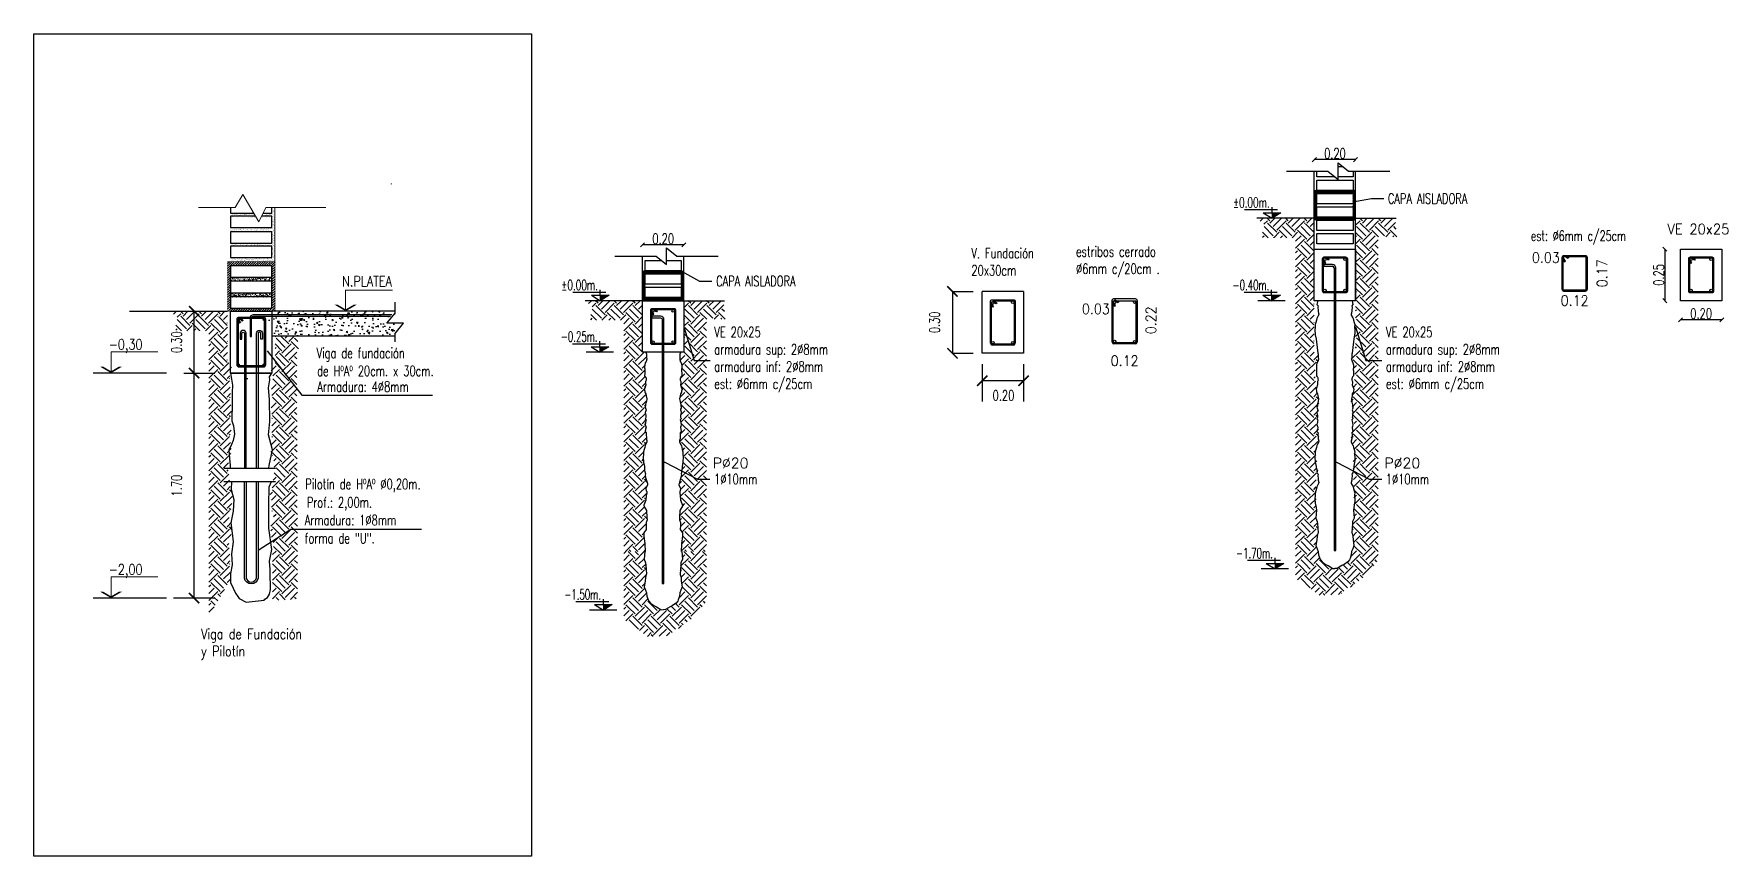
# Model space of a CAD drawing. Header units: millimetres. Extents: x 157 to 449, y 13 to 189.
# Drawn here: x 404.98 to 413.19, y 129.74 to 133.73 of the extents above; entities that cross this region are included whole.
import ezdxf
from ezdxf import colors
from ezdxf.entities.mleader import LeaderData, LeaderLine
from ezdxf.enums import TextEntityAlignment as Align
from ezdxf.math import Vec2, Vec3

# ---------------------------------------------------------------- set-up
doc = ezdxf.new("R2010")
doc.units = ezdxf.units.MM
doc.header["$LTSCALE"] = 0.1
doc.header["$MEASUREMENT"] = 0
doc.header["$PDMODE"] = 3
doc.header["$PDSIZE"] = 0.1
doc.linetypes.add('ACAD_ISO02W100', pattern=[15, 12, -3])
doc.layers.get('DEFPOINTS').update_dxf_attribs({"color": 1})
for name, color, linetype, lineweight in [('00-COTAS', 1, 'Continuous', 9), ('ARM_TEXTOS', 2, 'Continuous', 0), ('referencias', 1, 'Continuous', 5), ('TEXTO_REF_REFERENCIA', 2, 'Continuous', 0)]:
    doc.layers.add(name, color=color, linetype=linetype, lineweight=lineweight)
for name, color, linetype in [('00-muros-a', 2, 'Continuous'), ('Armad long', 10, 'Continuous'), ('armadura', 10, 'Continuous'), ('AUXILIAR', 1, 'Continuous'), ('CORTE-3', 3, 'Continuous'), ('Cota', 1, 'Continuous'), ('COTAS-HECTOR', 2, 'Continuous'), ('FUNDACION', 4, 'Continuous'), ('hach', 1, 'Continuous'), ('LADRILLOS', 3, 'Continuous'), ('LINEA-TIERRA', 6, 'Continuous'), ('LINEAS DE PROYECCIÓN', 60, 'Continuous'), ('Muros', 7, 'Continuous'), ('SOMBRAS', 1, 'Continuous'), ('TRAMAS', 8, 'Continuous')]:
    doc.layers.add(name, color=color, linetype=linetype)
doc.layers.add('VP', color=11, linetype='Continuous', plot=False)
doc.styles.add('$RAUL$-ROTULO', font='romans')
doc.styles.add('1 en 100', font='romans.shx', dxfattribs={"height": 0.17})
doc.styles.add('ARIALB', font='simplex.shx', dxfattribs={"width": 0.784})
doc.styles.add('C-100', font='romans.shx', dxfattribs={"width": 0.7})
doc.styles.add('COTAS', font='ROMANS.shx', dxfattribs={"width": 0.7})
doc.styles.add('COTAS1', font='romans.shx', dxfattribs={"width": 0.7})
doc.styles.add('Estilo1', font='txt.shx', dxfattribs={"width": 0.9})
doc.styles.add('romans', font='romans.shx', dxfattribs={"width": 0.9})
doc.styles.add('TX2', font='romans.shx', dxfattribs={"width": 0.7, "height": 0.2})
doc.dimstyles.new('1 en 20', dxfattribs={"dimtxt": 0.018, "dimasz": 0.018, "dimexe": 0, "dimexo": 0, "dimgap": 0.01, "dimtad": 1, "dimzin": 0, "dimdsep": 46, "dimtxsty": '1 en 100', "dimblk1": 'C-1', "dimblk2": 'C-1', "dimsah": 1, "dimcen": 0.1, "dimse1": 1, "dimse2": 1, "dimclrd": 1, "dimclrt": 256, "dimadec": 0, "dimazin": 0, "dimtfac": 1, "dimtix": 1, "dimtofl": 0, "dimtmove": 2, "dimatfit": 3, "dimfxl": 1, "dimtolj": 1, "dimtzin": 0, "dimlwd": -1, "dimarcsym": 0})
doc.dimstyles.new('1.20', dxfattribs={"dimtxt": 0.04, "dimasz": 0.07, "dimexe": 0.18, "dimexo": 0.0625, "dimgap": 0.04, "dimtad": 1, "dimzin": 0, "dimdsep": 46, "dimtxsty": 'Estilo1', "dimblk": 'ARCHTICK', "dimcen": 0.09, "dimse1": 1, "dimse2": 1, "dimsd1": 1, "dimsd2": 1, "dimclrd": 256, "dimclrt": 256, "dimadec": 0, "dimazin": 0, "dimtfac": 1, "dimtofl": 0, "dimtmove": 0, "dimatfit": 3, "dimldrblk": 'DOT', "dimfxl": 1, "dimtolj": 1, "dimtzin": 0, "dimarcsym": 0})
doc.dimstyles.new('COTA-20', dxfattribs={"dimscale": 1.75, "dimtxt": 0.015, "dimasz": 0.004, "dimexe": 0.08, "dimexo": 0.1, "dimgap": 0.005, "dimtad": 1, "dimzin": 0, "dimdsep": 46, "dimtxsty": 'COTAS', "dimblk": 'DOT', "dimcen": 0.1, "dimse1": 1, "dimse2": 1, "dimclrd": 256, "dimclre": 256, "dimclrt": 256, "dimadec": 0, "dimazin": 0, "dimtfac": 1, "dimtix": 1, "dimtmove": 2, "dimatfit": 3, "dimldrblk": 'DOT', "dimfxl": 0, "dimtolj": 1, "dimtzin": 0, "dimarcsym": 0})
doc.dimstyles.new('PLA20', dxfattribs={"dimtxt": 0.2, "dimasz": 0.1, "dimexe": 0.1, "dimexo": 0, "dimgap": 0.06, "dimtad": 1, "dimlfac": 0.2, "dimzin": 1, "dimdsep": 46, "dimtxsty": 'TX2', "dimblk1": 'ARCHTICK', "dimblk2": 'ARCHTICK', "dimsah": 1, "dimcen": 0.1, "dimclrd": 2, "dimclre": 1, "dimclrt": 3, "dimadec": 0, "dimazin": 0, "dimtfac": 1, "dimtix": 1, "dimtmove": 2, "dimatfit": 3, "dimldrblk": 'ARCHTICK', "dimfxl": 1, "dimtolj": 1, "dimtzin": 1, "dimarcsym": 0})
pattern_1 = [(45, (-1144.21977, -1390.672144), (7e-18, 0.0898025612), [0.0635, -0.0635]), (45, (-1144.236606, -1390.655306), (7e-18, 0.0898025612), [0.0635, -0.0635]), (45, (-1144.253444, -1390.63847), (7e-18, 0.0898025612), [0.0635, -0.0635]), (135, (-1144.253444, -1390.62724), (-0.0898025612, 7e-18), [0.0635, -0.0635]), (135, (-1144.236606, -1390.610405), (-0.0898025612, 7e-18), [0.0635, -0.0635]), (135, (-1144.21977, -1390.593567), (-0.0898025612, 7e-18), [0.0635, -0.0635])]
pattern_2 = [(45, (-1140.96397, -1390.272144), (7e-18, 0.0898025612), [0.0635, -0.0635]), (45, (-1140.98081, -1390.255306), (7e-18, 0.0898025612), [0.0635, -0.0635]), (45, (-1140.99765, -1390.23847), (7e-18, 0.0898025612), [0.0635, -0.0635]), (135, (-1140.99765, -1390.22724), (-0.0898025612, 7e-18), [0.0635, -0.0635]), (135, (-1140.98081, -1390.210405), (-0.0898025612, 7e-18), [0.0635, -0.0635]), (135, (-1140.96397, -1390.193567), (-0.0898025612, 7e-18), [0.0635, -0.0635])]
pattern_3 = [(50, (294.2225, 157.2285), (1.093108, -0.0956345), [0.1143, -1.2573]), (355, (294.2225, 157.2285), (-0.211457, 1.14634), [0.09144, -1.00584]), (100.451, (294.3136, 157.2205), (0.881655, 1.0507), [0.09714, -1.06854]), (46.1842, (294.2225, 157.5333), (1.626474, -0.252254), [0.17145, -1.88595]), (96.6356, (294.358, 157.5123), (1.424425, 1.484553), [0.14571, -1.60281]), (351.184, (294.2225, 157.5333), (1.424428, 1.48455), [0.13716, -1.50876]), (21, (294.3749, 157.4571), (0.909689, -0.613593), [0.1143, -1.2573]), (326, (294.3749, 157.4571), (0.370812, 1.105128), [0.09144, -1.00584]), (71.4514, (294.4507, 157.406), (1.280499, 0.491537), [0.09714, -1.06854]), (37.5, (294.2225, 157.2285), (0.0185316, 0.5073302), [0, -0.993648, 0, -1.02108, 0, -1.00965]), (7.5, (294.2225, 157.2285), (0.400918, 0.6010834), [0, -0.582168, 0, -0.970788, 0, -0.38481]), (327.5, (293.88264, 157.2285), (0.8135436, -0.0343725), [0, -0.381, 0, -1.18872, 0, -1.57734]), (317.5, (293.73024, 157.2285), (0.888775, 0.152559), [0, -0.4953, 0, -0.789432, 0, -1.12014])]
pattern_4 = [(140, (175.52932, -5.59198), (0.006275213, 0.071726018), [0.0075, -0.0825]), (85, (175.52932, -5.59198), (-0.075219213, -0.013875133), [0.006, -0.066]), (190.451444, (175.52984, -5.586), (-0.068943999, 0.057850885), [0.00637402, -0.070114211]), (136.1842, (175.50932, -5.59198), (0.016551928, 0.106724133), [0.01125, -0.12375]), (186.635635, (175.5107, -5.58309), (-0.09741186, 0.093466195), [0.009561034, -0.105171376]), (81.184164, (175.50932, -5.59198), (-0.09741186, 0.093466195), [0.009, -0.099]), (111, (175.51432, -5.58198), (0.040261889, 0.059690705), [0.0075, -0.0825]), (56, (175.51432, -5.58198), (-0.072515005, 0.024331533), [0.006, -0.066]), (161.451445, (175.51767, -5.577006), (-0.032253115, 0.084022238), [0.006374019, -0.070114211]), (127.5, (175.529318, -5.59198), (-0.0332893854, 0.0012159855), [0, -0.0652, 0, -0.067, 0, -0.06625]), (97.5, (175.529318, -5.59198), (-0.039441171, 0.0263069537), [0, -0.0382, 0, -0.0637, 0, -0.02525]), (57.5, (175.529318, -5.61428), (0.0022554872, 0.0533822436), [0, -0.025, 0, -0.078, 0, -0.1035]), (47.5, (175.52932, -5.62428), (-0.010010498, 0.058318617), [0, -0.0325, 0, -0.0518, 0, -0.0735])]

msp = doc.modelspace()

# ---------------------------------------------------------------- texts
at = {"layer": 'ARM_TEXTOS', "style": 'romans', "width": 0.567231}
for s, p, p2 in [('%%P0.00m.', (410.7918, 132.8877), (410.9701, 132.8877)), ('%%P0.00m.', (407.536, 132.4877), (407.7143, 132.4877)), ('-0.40m.', (410.7898, 132.4877), (410.9681, 132.4877)), ('-0.25m.', (407.534, 132.2377), (407.7123, 132.2377)), ('-1.70m.', (410.8065, 131.1877), (410.9848, 131.1877)), ('-1.50m.', (407.5507, 130.9877), (407.729, 130.9877))]:
    msp.add_text(s, height=0.05, dxfattribs=at).set_placement(p, p2, align=Align.FIT)
at = {"layer": 'referencias', "style": 'ARIALB', "width": 0.7}
for s, p in [('Viga de fundación', (406.3503, 132.158)), ('Armadura: 4%%C8mm', (406.3533, 131.995)), ('de HºAº 20cm. x 30cm.', (406.3529, 132.0712)), ('Pilotín de HºAº %%C0,20m.', (406.296, 131.523)), ('Prof.: 2,00m.', (406.3026, 131.4341)), ('Armadura: 1%%C8mm', (406.2928, 131.3483)), ('forma de "U".', (406.2928, 131.2603))]:
    msp.add_text(s, height=0.05, dxfattribs=at).set_placement(p)
at = {"layer": 'referencias', "style": '$RAUL$-ROTULO', "width": 0.944205}
for p, p2 in [((408.2703, 131.6245, 15.2331), (408.4434, 131.6245, 15.2331)), ((411.5261, 131.6245, 15.2331), (411.6992, 131.6245, 15.2331))]:
    msp.add_text('P%%C20', height=0.05, dxfattribs=at).set_placement(p, p2, align=Align.FIT)
at = {"layer": 'referencias', "color": 2, "char_height": 0.05, "attachment_point": 1, "style": 'COTAS'}
for s, insert in [('{\\C256;estribos cerrado\\P%%C6mm c/20cm .}', (410.0312, 132.7001)), ('{\\C256;V. Fundación\\P20x30cm}', (409.5239, 132.6921))]:
    msp.add_mtext(s, dxfattribs=dict(at, insert=insert))
at = {"layer": 'referencias', "insert": (405.7908, 130.8463), "char_height": 0.05, "width": 1.17919, "attachment_point": 1, "style": 'ARIALB'}
msp.add_mtext('Viga de Fundación \\Py Pilotín', dxfattribs=at)
at = {"layer": 'TEXTO_REF_REFERENCIA', "linetype": 'Continuous', "style": '$RAUL$-ROTULO'}
for s, width, p, p2 in [('est: %%C6mm c/25cm', 0.601926, (412.2353, 132.7264, 15.2331), (412.6968, 132.7264, 15.2331)), ('VE 20x25', 0.827462, (412.8982, 132.7588, 15.2331), (413.1976, 132.7588, 15.2331))]:
    msp.add_text(s, height=0.05, dxfattribs=dict(at, width=width)).set_placement(p, p2, align=Align.FIT)

# ---------------------------------------------------------------- blocks, each defined once
blk = doc.blocks.new('_Dot')
at = {"color": 0, "linetype": 'ByBlock', "lineweight": -2}
blk.add_line((-0.5, 0), (-1, 0), dxfattribs=at)
at = {"color": 0, "linetype": 'ByBlock', "const_width": 0.5}
blk.add_lwpolyline([(-0.25, 0, 1), (0.25, 0, 1)], format="xyb", close=True, dxfattribs=at)
blk = doc.blocks.new('*D359')
at = {"layer": 'DEFPOINTS', "color": 0, "transparency": 16777216}
for p in [(410.2064, 132.1643), (410.3268, 132.1643), (410.3268, 132.0806)]:
    blk.add_point(p, dxfattribs=at)
at = {"layer": '00-COTAS', "transparency": 16777216, "insert": (410.2666, 132.1456), "char_height": 0.05, "attachment_point": 5, "style": 'Estilo1'}
blk.add_mtext('\\A1;0.12', dxfattribs=at)
blk = doc.blocks.new('_ARCHTICK')
at = {"color": 0, "linetype": 'ByBlock', "const_width": 0.15}
blk.add_lwpolyline([(-0.5, -0.5), (0.5, 0.5)], dxfattribs=at)
blk = doc.blocks.new('*D360')
at = {"layer": 'DEFPOINTS', "color": 0, "transparency": 16777216}
for p in [(410.3385, 132.4468), (410.3431, 132.2268), (410.4588, 132.2268)]:
    blk.add_point(p, dxfattribs=at)
at = {"layer": '00-COTAS', "transparency": 16777216, "insert": (410.3938, 132.3417), "char_height": 0.05, "attachment_point": 5, "rotation": 90, "style": 'Estilo1'}
blk.add_mtext('\\A1;0.22', dxfattribs=at)
blk = doc.blocks.new('*D361')
at = {"layer": 'DEFPOINTS', "color": 0, "transparency": 16777216}
for p in [(410.3671, 132.4479), (410.401, 132.448), (410.4012, 132.3325)]:
    blk.add_point(p, dxfattribs=at)
at = {"layer": '00-COTAS', "transparency": 16777216, "insert": (410.1271, 132.3971), "char_height": 0.05, "attachment_point": 5, "rotation": 0.09193, "style": 'Estilo1'}
blk.add_mtext('\\A1;0.03', dxfattribs=at)
blk = doc.blocks.new('_Oblique')
at = {"color": 0, "linetype": 'ByBlock', "lineweight": -2}
blk.add_line((-0.5, -0.5), (0.5, 0.5), dxfattribs=at)
blk = doc.blocks.new('*D362')
at = {"layer": '00-COTAS', "lineweight": -2, "transparency": 16777216}
blk.add_line((408.1303, 132.7073), (407.9303, 132.7073), dxfattribs=at)
at = {"layer": 'DEFPOINTS', "color": 0, "transparency": 16777216}
for p in [(407.9303, 132.7073), (407.9303, 132.6519), (408.1303, 132.6519)]:
    blk.add_point(p, dxfattribs=at)
at = {"layer": '00-COTAS', "lineweight": -2, "transparency": 16777216, "xscale": 0.02, "yscale": 0.02, "zscale": 0.02, "rotation": 180}
blk.add_blockref('_Oblique', (407.9303, 132.7073), dxfattribs=at)
at = {"layer": '00-COTAS', "lineweight": -2, "transparency": 16777216, "xscale": 0.02, "yscale": 0.02, "zscale": 0.02}
blk.add_blockref('_Oblique', (408.1303, 132.7073), dxfattribs=at)
at = {"layer": '00-COTAS', "transparency": 16777216, "insert": (408.0303, 132.7373), "char_height": 0.05, "attachment_point": 5, "style": 'COTAS'}
blk.add_mtext('\\A1;0.20', dxfattribs=at)
blk = doc.blocks.new('*D349')
at = {"layer": '00-COTAS', "color": 1, "lineweight": -2, "transparency": 16777216}
for p, q in [((409.5764, 132.1283), (409.5764, 131.9485)), ((409.7764, 132.1283), (409.7764, 131.9485))]:
    blk.add_line(p, q, dxfattribs=at)
at = {"layer": '00-COTAS', "color": 2, "lineweight": -2, "transparency": 16777216}
blk.add_line((409.7764, 132.0485), (409.5764, 132.0485), dxfattribs=at)
at = {"layer": 'DEFPOINTS', "color": 0, "transparency": 16777216}
for p in [(409.5764, 132.1283), (409.7764, 132.1283), (409.5764, 132.0485)]:
    blk.add_point(p, dxfattribs=at)
at = {"layer": '00-COTAS', "color": 2, "lineweight": -2, "transparency": 16777216, "xscale": 0.05, "yscale": 0.05, "zscale": 0.05, "rotation": 180}
blk.add_blockref('_ARCHTICK', (409.5764, 132.0485), dxfattribs=at)
at = {"layer": '00-COTAS', "color": 2, "lineweight": -2, "transparency": 16777216, "xscale": 0.05, "yscale": 0.05, "zscale": 0.05}
blk.add_blockref('_ARCHTICK', (409.7764, 132.0485), dxfattribs=at)
at = {"layer": '00-COTAS', "color": 3, "transparency": 16777216, "insert": (409.6795, 131.9775), "char_height": 0.05, "attachment_point": 5, "style": 'C-100'}
blk.add_mtext('\\A1;0.20', dxfattribs=at)
blk = doc.blocks.new('*D350')
at = {"layer": '00-COTAS', "color": 1, "lineweight": -2, "transparency": 16777216}
for p, q in [((409.432, 132.4816), (409.532, 132.4816)), ((409.432, 132.1816), (409.532, 132.1816))]:
    blk.add_line(p, q, dxfattribs=at)
at = {"layer": '00-COTAS', "color": 2, "lineweight": -2, "transparency": 16777216}
blk.add_line((409.432, 132.4816), (409.432, 132.1816), dxfattribs=at)
at = {"layer": 'DEFPOINTS', "color": 0, "transparency": 16777216}
for p in [(409.432, 132.4816), (409.432, 132.1816), (409.432, 132.1816)]:
    blk.add_point(p, dxfattribs=at)
at = {"layer": '00-COTAS', "color": 2, "lineweight": -2, "transparency": 16777216, "xscale": 0.05, "yscale": 0.05, "zscale": 0.05}
for p, rotation in [((409.432, 132.4816), 90), ((409.432, 132.1816), 270)]:
    blk.add_blockref('_ARCHTICK', p, dxfattribs=dict(at, rotation=rotation))
at = {"layer": '00-COTAS', "color": 3, "transparency": 16777216, "insert": (409.3455, 132.3316), "char_height": 0.05, "attachment_point": 5, "rotation": 90, "style": 'C-100'}
blk.add_mtext('\\A1;0.30', dxfattribs=at)
blk = doc.blocks.new('*D351')
at = {"layer": 'DEFPOINTS', "color": 0, "linetype": 'ACAD_ISO02W100', "transparency": 16777216}
for p in [(412.3875, 132.4905), (412.5079, 132.4905), (412.5079, 132.3726)]:
    blk.add_point(p, dxfattribs=at)
at = {"layer": 'referencias', "linetype": 'ACAD_ISO02W100', "transparency": 16777216, "insert": (412.4477, 132.4376), "char_height": 0.05, "attachment_point": 5, "style": 'Estilo1'}
blk.add_mtext('\\A1;0.12', dxfattribs=at)
blk = doc.blocks.new('*D352')
at = {"layer": 'DEFPOINTS', "color": 0, "linetype": 'ACAD_ISO02W100', "transparency": 16777216}
for p in [(412.4725, 132.6566), (412.4772, 132.4819), (412.646, 132.4819)]:
    blk.add_point(p, dxfattribs=at)
at = {"layer": 'referencias', "linetype": 'ACAD_ISO02W100', "transparency": 16777216, "insert": (412.581, 132.5693), "char_height": 0.05, "attachment_point": 5, "rotation": 90, "style": 'Estilo1'}
blk.add_mtext('\\A1;0.17', dxfattribs=at)
blk = doc.blocks.new('*D353')
at = {"layer": 'DEFPOINTS', "color": 0, "linetype": 'ACAD_ISO02W100', "transparency": 16777216}
for p in [(412.5482, 132.7313), (412.5822, 132.7314), (412.5824, 132.5811)]:
    blk.add_point(p, dxfattribs=at)
at = {"layer": 'referencias', "linetype": 'ACAD_ISO02W100', "transparency": 16777216, "insert": (412.3083, 132.6457), "char_height": 0.05, "attachment_point": 5, "rotation": 0.09193, "style": 'Estilo1'}
blk.add_mtext('\\A1;0.03', dxfattribs=at)
blk = doc.blocks.new('*D354')
at = {"layer": '00-COTAS', "lineweight": -2, "transparency": 16777216}
blk.add_line((411.3861, 133.1205), (411.1861, 133.1205), dxfattribs=at)
at = {"layer": 'DEFPOINTS', "color": 0, "transparency": 16777216}
for p in [(411.1861, 133.1205), (411.1861, 133.065), (411.3861, 133.065)]:
    blk.add_point(p, dxfattribs=at)
at = {"layer": '00-COTAS', "lineweight": -2, "transparency": 16777216, "xscale": 0.02, "yscale": 0.02, "zscale": 0.02, "rotation": 180}
blk.add_blockref('_Oblique', (411.1861, 133.1205), dxfattribs=at)
at = {"layer": '00-COTAS', "lineweight": -2, "transparency": 16777216, "xscale": 0.02, "yscale": 0.02, "zscale": 0.02}
blk.add_blockref('_Oblique', (411.3861, 133.1205), dxfattribs=at)
at = {"layer": '00-COTAS', "transparency": 16777216, "insert": (411.2861, 133.1505), "char_height": 0.05, "attachment_point": 5, "style": 'COTAS'}
blk.add_mtext('\\A1;0.20', dxfattribs=at)
blk = doc.blocks.new('*D355')
at = {"layer": '00-COTAS', "lineweight": -2, "transparency": 16777216}
blk.add_line((413.161, 132.3444), (412.961, 132.3444), dxfattribs=at)
at = {"layer": 'DEFPOINTS', "color": 0, "transparency": 16777216}
for p in [(412.961, 132.4367), (413.161, 132.4367), (412.961, 132.3444)]:
    blk.add_point(p, dxfattribs=at)
at = {"layer": '00-COTAS', "lineweight": -2, "transparency": 16777216, "xscale": 0.02, "yscale": 0.02, "zscale": 0.02, "rotation": 180}
blk.add_blockref('_Oblique', (412.961, 132.3444), dxfattribs=at)
at = {"layer": '00-COTAS', "lineweight": -2, "transparency": 16777216, "xscale": 0.02, "yscale": 0.02, "zscale": 0.02}
blk.add_blockref('_Oblique', (413.161, 132.3444), dxfattribs=at)
at = {"layer": '00-COTAS', "transparency": 16777216, "insert": (413.061, 132.3744), "char_height": 0.05, "attachment_point": 5, "style": 'COTAS'}
blk.add_mtext('\\A1;0.20', dxfattribs=at)
blk = doc.blocks.new('*D356')
at = {"layer": '00-COTAS', "lineweight": -2, "transparency": 16777216}
blk.add_line((412.8852, 132.6867), (412.8852, 132.4367), dxfattribs=at)
at = {"layer": 'DEFPOINTS', "color": 0, "transparency": 16777216}
for p in [(412.961, 132.6867), (412.8852, 132.4367), (412.961, 132.4367)]:
    blk.add_point(p, dxfattribs=at)
at = {"layer": '00-COTAS', "lineweight": -2, "transparency": 16777216, "xscale": 0.02, "yscale": 0.02, "zscale": 0.02}
for p, rotation in [((412.8852, 132.6867), 90), ((412.8852, 132.4367), 270)]:
    blk.add_blockref('_Oblique', p, dxfattribs=dict(at, rotation=rotation))
at = {"layer": '00-COTAS', "transparency": 16777216, "insert": (412.8552, 132.5617), "char_height": 0.05, "attachment_point": 5, "rotation": 90, "style": 'COTAS'}
blk.add_mtext('\\A1;0.25', dxfattribs=at)
blk = doc.blocks.new('*D357')
at = {"layer": '00-COTAS', "color": 1, "lineweight": -2, "transparency": 16777216}
for p, q in [((405.7069, 132.3858), (405.8568, 132.3858)), ((405.7069, 132.0858), (405.8568, 132.0858))]:
    blk.add_line(p, q, dxfattribs=at)
at = {"layer": '00-COTAS', "color": 2, "lineweight": -2, "transparency": 16777216}
blk.add_line((405.7568, 132.0858), (405.7568, 132.3858), dxfattribs=at)
at = {"layer": 'DEFPOINTS', "color": 0, "transparency": 16777216}
for p in [(405.7069, 132.3858), (405.7568, 132.3858), (405.7069, 132.0858)]:
    blk.add_point(p, dxfattribs=at)
at = {"layer": '00-COTAS', "color": 2, "lineweight": -2, "transparency": 16777216, "xscale": 0.05, "yscale": 0.05, "zscale": 0.05}
for p, rotation in [((405.7568, 132.3858), 90), ((405.7568, 132.0858), 270)]:
    blk.add_blockref('_ARCHTICK', p, dxfattribs=dict(at, rotation=rotation))
at = {"layer": '00-COTAS', "color": 3, "transparency": 16777216, "insert": (405.6718, 132.2358), "char_height": 0.05, "attachment_point": 5, "rotation": 90, "style": 'C-100'}
blk.add_mtext('\\A1;0.30', dxfattribs=at)
blk = doc.blocks.new('niv')
at = {"linetype": 'ByBlock'}
blk.add_line((0, 0.325), (0, 0), dxfattribs=at)
blk.add_line((0, 0.325), (0.72, 0.325))
for points in [[(-0.172, 0.1), (-0.123, 0.1), (0, 0), (0, 0.028)], [(0.172, 0.1), (0.123, 0.1), (0, 0), (0, 0.028)]]:
    blk.add_solid(points)
at = {"style": 'COTAS', "width": 0.8}
blk.add_attdef('NIVEL', text='', height=0.148, dxfattribs=at).set_placement((0.713, 0.382), align=Align.RIGHT)
blk = doc.blocks.new('*D358')
at = {"layer": 'COTAS-HECTOR', "color": 1, "lineweight": -2, "transparency": 16777216}
for p, q in [((405.7069, 132.0858), (405.8568, 132.0858)), ((405.8571, 130.9949), (405.6568, 130.9949))]:
    blk.add_line(p, q, dxfattribs=at)
at = {"layer": 'COTAS-HECTOR', "color": 2, "lineweight": -2, "transparency": 16777216}
blk.add_line((405.7568, 130.9949), (405.7568, 132.0858), dxfattribs=at)
at = {"layer": 'DEFPOINTS', "color": 0, "transparency": 16777216}
for p in [(405.7069, 132.0858), (405.7568, 132.0858), (405.8571, 130.9949)]:
    blk.add_point(p, dxfattribs=at)
at = {"layer": 'COTAS-HECTOR', "color": 2, "lineweight": -2, "transparency": 16777216, "xscale": 0.05, "yscale": 0.05, "zscale": 0.05}
for p, rotation in [((405.7568, 132.0858), 90), ((405.7568, 130.9949), 270)]:
    blk.add_blockref('_ARCHTICK', p, dxfattribs=dict(at, rotation=rotation))
at = {"layer": 'COTAS-HECTOR', "color": 3, "transparency": 16777216, "insert": (405.6718, 131.5404), "char_height": 0.05, "attachment_point": 5, "rotation": 90, "style": 'C-100'}
blk.add_mtext('\\A1;1.70', dxfattribs=at)
blk = doc.blocks.new('C-1')
for p, q in [((-1, 0), (0, 0)), ((0, -0.5), (0, 0.5))]:
    blk.add_line(p, q)
at = {"const_width": 0.05}
for points in [[(-0.5, 0), (0, 0)], [(-0.18, -0.18), (0.18, 0.18)]]:
    blk.add_lwpolyline(points, dxfattribs=at)

# ---------------------------------------------------------------- dimensions: what is measured, and where the dimension line sits
at = {"layer": '00-COTAS'}
for base, p1, p2, angle, dimstyle, override, picture, middle in [((411.1861, 133.1205), (411.3861, 133.065), (411.1861, 133.065), 180, 'COTA-20', {"dimscale": 1, "dimtxt": 0.05, "dimasz": 0.02, "dimblk1": 'Oblique', "dimblk2": 'Oblique', "dimsah": 1}, '*D354', (411.2861, 133.1505)), ((407.9303, 132.7073), (408.1303, 132.6519), (407.9303, 132.6519), 180, 'COTA-20', {"dimscale": 1, "dimtxt": 0.05, "dimasz": 0.02, "dimblk1": 'Oblique', "dimblk2": 'Oblique', "dimsah": 1}, '*D362', (408.0303, 132.7373)), ((412.8852, 132.4367), (412.961, 132.6867), (412.961, 132.4367), 90, 'COTA-20', {"dimscale": 1, "dimtxt": 0.05, "dimasz": 0.02, "dimblk1": 'Oblique', "dimblk2": 'Oblique', "dimsah": 1}, '*D356', (412.8552, 132.5617)), ((405.7568, 132.3858), (405.7069, 132.0858), (405.7069, 132.3858), 90, 'PLA20', {"dimscale": 1, "dimtxt": 0.05, "dimasz": 0.05, "dimlfac": 1, "dimtxsty": 'C-100'}, '*D357', (405.6718, 132.2358)), ((412.961, 132.3444), (413.161, 132.4367), (412.961, 132.4367), 180, 'COTA-20', {"dimscale": 1, "dimtxt": 0.05, "dimasz": 0.02, "dimblk1": 'Oblique', "dimblk2": 'Oblique', "dimsah": 1}, '*D355', (413.061, 132.3744))]:
    dim = msp.add_linear_dim(base=base, p1=p1, p2=p2, angle=angle, dimstyle=dimstyle, override=override, dxfattribs=at)
    dim.commit()
    dim.dimension.update_dxf_attribs({"geometry": picture, "text_midpoint": middle})
for base, p1, p2, angle, dimstyle, override, picture, middle, dimtype in [((409.432, 132.1816), (409.432, 132.4816), (409.432, 132.1816), 90, 'PLA20', {"dimtxt": 0.05, "dimasz": 0.05, "dimlfac": 1, "dimtxsty": 'C-100'}, '*D350', (409.3455, 132.3316), 160), ((410.4012, 132.3325), (410.3671, 132.4479), (410.401, 132.448), 0.09193, '1.20', {"dimtxt": 0.05}, '*D361', (410.1272, 132.3321), 161), ((410.4588, 132.2268), (410.3385, 132.4468), (410.3431, 132.2268), 90, '1.20', {"dimtxt": 0.05}, '*D360', (410.4588, 132.3417), 160), ((409.5764, 132.0485), (409.7764, 132.1283), (409.5764, 132.1283), 180, 'PLA20', {"dimtxt": 0.05, "dimasz": 0.05, "dimlfac": 1, "dimtxsty": 'C-100'}, '*D349', (409.6795, 131.9775), 160)]:
    dim = msp.add_linear_dim(base=base, p1=p1, p2=p2, angle=angle, dimstyle=dimstyle, override=override, dxfattribs=at)
    dim.commit()
    dim.dimension.update_dxf_attribs({"geometry": picture, "text_midpoint": middle, "dimtype": dimtype})
dim = msp.add_linear_dim(base=(410.3268, 132.0806), p1=(410.2064, 132.1643), p2=(410.3268, 132.1643), dimstyle='1.20', override={"dimtxt": 0.05}, dxfattribs=at)
dim.commit()
dim.dimension.update_dxf_attribs({"geometry": '*D359', "text_midpoint": (410.2666, 132.0806), "dimtype": 160})
at = {"layer": 'COTAS-HECTOR'}
dim = msp.add_linear_dim(base=(405.7568, 132.0858), p1=(405.8571, 130.9949), p2=(405.7069, 132.0858), angle=90, text='1.70', dimstyle='PLA20', override={"dimscale": 1, "dimtxt": 0.05, "dimasz": 0.05, "dimlfac": 1, "dimtxsty": 'C-100'}, dxfattribs=at)
dim.commit()
dim.dimension.update_dxf_attribs({"geometry": '*D358', "text_midpoint": (405.6718, 131.5404)})
at = {"layer": 'referencias', "linetype": 'ACAD_ISO02W100'}
for base, p1, p2, angle, picture, middle, dimtype in [((412.5824, 132.5811), (412.5482, 132.7313), (412.5822, 132.7314), 0.09193, '*D353', (412.3084, 132.5807), 161), ((412.646, 132.4819), (412.4725, 132.6566), (412.4772, 132.4819), 90, '*D352', (412.646, 132.5693), 160)]:
    dim = msp.add_linear_dim(base=base, p1=p1, p2=p2, angle=angle, dimstyle='1.20', override={"dimtxt": 0.05}, dxfattribs=at)
    dim.commit()
    dim.dimension.update_dxf_attribs({"geometry": picture, "text_midpoint": middle, "dimtype": dimtype})
dim = msp.add_linear_dim(base=(412.5079, 132.3726), p1=(412.3875, 132.4905), p2=(412.5079, 132.4905), dimstyle='1.20', override={"dimtxt": 0.05}, dxfattribs=at)
dim.commit()
dim.dimension.update_dxf_attribs({"geometry": '*D351', "text_midpoint": (412.4477, 132.3726), "dimtype": 160})

# ---------------------------------------------------------------- hatches: boundary and pattern name
h = msp.add_hatch()
h.set_pattern_fill('ANSI31', color=1, scale=0.001)
h.set_pattern_definition([(45, (-1581.3809982, -995.4438672), (-0.0022450640303, 0.0022450640303), [])])
h.paths.add_polyline_path([(411.3861, 132.9721), (411.1861, 132.9721), (411.1861, 132.8271), (411.3861, 132.8271)])
h.paths.add_polyline_path([(411.3736, 132.9571), (411.3736, 132.8421), (411.1986, 132.8421), (411.1986, 132.9571)], flags=16)
h = msp.add_hatch()
h.set_pattern_fill('ANSI31,_O', color=2, scale=0.002595)
h.set_pattern_definition([(45, (-1768.9647145, -1472.089786), (-0.005825030997, 0.005825030997), [])])
edge = h.paths.add_edge_path()
edge.add_line((406.0537, 132.6258), (406.1037, 132.6258))
edge.add_line((406.1037, 132.6258), (406.1487, 132.6258))
edge.add_line((406.1487, 132.6258), (406.1487, 132.3858))
edge.add_line((406.1487, 132.3858), (405.9187, 132.3858))
edge.add_line((405.9187, 132.3858), (405.9187, 132.5638))
edge.add_arc((405.9187, 132.5668), 0.003, 270, 450)
edge.add_line((405.9187, 132.5698), (405.9187, 132.6258))
edge.add_line((405.9187, 132.6258), (406.0537, 132.6258))
h.paths.add_polyline_path([(405.9337, 132.6058), (405.9337, 132.5508), (405.9337, 132.5311), (405.9337, 132.4743), (405.9337, 132.4558), (405.9337, 132.4008), (406.1337, 132.4008), (406.1337, 132.4558), (406.1337, 132.4743), (406.1337, 132.5311), (406.1337, 132.5508), (406.1337, 132.6058)], flags=16)
h = msp.add_hatch()
h.set_pattern_fill('ANSI31', color=1, scale=0.001)
h.set_pattern_definition([(45, (-1584.636794, -995.8342347), (-0.0022450640303, 0.0022450640303), [])])
h.paths.add_polyline_path([(408.1303, 132.5817), (407.9303, 132.5817), (407.9303, 132.4367), (408.1303, 132.4367)])
h.paths.add_polyline_path([(408.1178, 132.5667), (408.1178, 132.4517), (407.9428, 132.4517), (407.9428, 132.5667)], flags=16)
at = {"layer": 'armadura'}
msp.add_hatch(color=256, dxfattribs=at).paths.add_polyline_path([(406.7093, 133.0027, 1), (406.7153, 133.0027, 1)])
at = {"layer": 'FUNDACION'}
h = msp.add_hatch(color=256, dxfattribs=at)
h.dxf.hatch_style = 1
h.paths.add_polyline_path([(410.9812, 132.8633), (410.9812, 132.8367), (411.0238, 132.8633)])
h = msp.add_hatch(color=256, dxfattribs=at)
h.dxf.hatch_style = 1
h.paths.add_polyline_path([(407.7254, 132.4633), (407.7254, 132.4367), (407.768, 132.4633)])
h = msp.add_hatch(color=256, dxfattribs=at)
h.dxf.hatch_style = 1
h.paths.add_polyline_path([(410.9792, 132.4633), (410.9792, 132.4367), (411.0218, 132.4633)])
h = msp.add_hatch(color=256, dxfattribs=at)
h.dxf.hatch_style = 1
h.paths.add_polyline_path([(407.7234, 132.2133), (407.7234, 132.1867), (407.766, 132.2133)])
h = msp.add_hatch(color=256, dxfattribs=at)
h.dxf.hatch_style = 1
h.paths.add_polyline_path([(410.9959, 131.1633), (410.9959, 131.1367), (411.0385, 131.1633)])
h = msp.add_hatch(color=256, dxfattribs=at)
h.dxf.hatch_style = 1
h.paths.add_polyline_path([(407.7401, 130.9633), (407.7401, 130.9367), (407.7827, 130.9633)])
at = {"layer": 'hach'}
h = msp.add_hatch(dxfattribs=at)
h.set_pattern_fill('AR-SAND,_O', color=256, scale=0.000259459)
h.set_pattern_definition([(37.5, (-1768.964714, -1472.089786), (-0.000415143255, 0.0126982894), [0, -0.01001721081, 0, -0.01120345946, 0, -0.01070918919]), (7.5, (-1768.964714, -1472.089786), (0.01166330681, 0.01859870531), [0, -0.00540402162, 0, -0.00902867027, 0, -0.003459891892]), (327.5, (-1768.97282, -1472.089786), (0.02052304528, 3.7289116e-05), [0, -0.003295135135, 0, -0.011862486486, 0, -0.015487135135]), (317.5, (-1768.97282, -1472.089786), (0.01981119444, 0.00578411217), [0, -0.001647567568, 0, -0.00777651892, 0, -0.008896864865])])
h.paths.add_polyline_path([(406.1337, 132.5508), (406.1337, 132.5358), (405.9337, 132.5358), (405.9337, 132.5508)])
h.paths.add_polyline_path([(406.1337, 132.4743), (406.1337, 132.4558), (405.9337, 132.4558), (405.9337, 132.4743)])
at = {"layer": 'SOMBRAS'}
h = msp.add_hatch(dxfattribs=at)
h.set_pattern_fill('AR-CONC', color=1, scale=0.006, style=0)
h.set_pattern_definition(pattern_3)
h.paths.add_polyline_path([(406.0682, 132.2216), (406.0682, 132.1466), (406.0562, 132.1466), (406.0562, 132.2206, 0.812929), (406.0402, 132.2206), (406.0402, 132.0718), (406.1187, 132.0718, 0.414214), (406.1227, 132.0758), (406.1227, 132.2958, 0.414214), (406.1187, 132.2998), (405.9606, 132.2998), (405.9687, 132.2915), (405.9644, 132.2873), (405.9537, 132.2983, 0.242714), (405.9494, 132.2998, 0.464742), (405.9447, 132.2958), (405.9447, 132.2915), (405.9563, 132.2795), (405.952, 132.2753), (405.9447, 132.2829), (405.9447, 132.0758, 0.414214), (405.9487, 132.0718), (406.0282, 132.0718), (406.0282, 132.2216, -0.877104)], flags=17)
h.paths.add_polyline_path([(405.9387, 132.2958, -0.414214), (405.9487, 132.3058), (405.9527, 132.3058), (406.1187, 132.3058, -0.414214), (406.1287, 132.2958), (406.1287, 132.0758, -0.414214), (406.1187, 132.0658), (406.0402, 132.0658), (406.0402, 132.0358), (406.1837, 132.0358), (406.1837, 132.3358), (405.8837, 132.3358), (405.8837, 132.0358), (406.0282, 132.0358), (406.0282, 132.0658), (405.9487, 132.0658, -0.414214), (405.9387, 132.0758)])
h = msp.add_hatch(dxfattribs=at)
h.set_pattern_fill('AR-CONC', color=1, scale=0.006, style=0)
h.set_pattern_definition(pattern_3)
h.paths.add_polyline_path([(406.1227, 132.2958, 0.414214), (406.1187, 132.2998), (405.9606, 132.2998), (405.9687, 132.2915), (405.9644, 132.2873), (405.9537, 132.2983, 0.202963), (405.9501, 132.2998), (405.9487, 132.2998, 0.414214), (405.9447, 132.2958), (405.9447, 132.2915), (405.9563, 132.2795), (405.952, 132.2753), (405.9447, 132.2829), (405.9447, 132.0758, 0.414214), (405.9487, 132.0718), (406.0282, 132.0718), (406.0282, 132.2216, -0.877104), (406.0682, 132.2216), (406.0682, 132.1466), (406.0562, 132.1466), (406.0562, 132.2206, 0.812929), (406.0402, 132.2206), (406.0402, 132.0718), (406.1187, 132.0718, 0.414214), (406.1227, 132.0758)], flags=17)
h.paths.add_polyline_path([(405.9387, 132.2958, -0.414214), (405.9487, 132.3058), (405.9527, 132.3058), (406.1187, 132.3058, -0.414214), (406.1287, 132.2958), (406.1287, 132.0758, -0.414214), (406.1187, 132.0658), (406.0402, 132.0658), (406.0402, 132.0358), (406.1837, 132.0358), (406.1837, 132.3358), (405.8837, 132.3358), (405.8837, 132.0358), (406.0282, 132.0358), (406.0282, 132.0658), (405.9487, 132.0658, -0.414214), (405.9387, 132.0758)])
at = {"layer": 'TRAMAS', "linetype": 'ACAD_ISO02W100'}
h = msp.add_hatch(dxfattribs=at)
h.set_pattern_fill('EARTH', color=256, scale=0.01, angle=45)
h.set_pattern_definition(pattern_2)
h.paths.add_polyline_path([(411.1025, 132.7833), (411.1451, 132.8099), (411.1451, 132.8129)], flags=16)
h.paths.add_polyline_path([(410.9537, 132.7435), (411.1011, 132.7435), (411.1011, 132.7437), (410.9451, 132.7437)], flags=16)
h.paths.add_polyline_path([(411.1852, 131.9203), (411.1852, 132.0097)], flags=16)
h.paths.add_polyline_path([(411.1994, 132.6367), (411.1993, 132.6364), (411.1994, 132.6367)])
h.paths.add_polyline_path([(411.1861, 132.1867), (411.1861, 132.8367), (410.908, 132.8367), (410.9548, 132.796), (410.9354, 132.7992), (410.9354, 132.7421), (411.0954, 132.7421), (411.0954, 131.6207), (411.1986, 131.6207), (411.1986, 131.6206), (411.1976, 131.6557), (411.1976, 131.6604), (411.1929, 131.6958), (411.1923, 131.7121), (411.2039, 131.7272), (411.2028, 131.7475), (411.2028, 131.762), (411.208, 131.7742), (411.2068, 131.787), (411.2057, 131.8189), (411.201, 131.8274), (411.1941, 131.8367), (411.1923, 131.8448), (411.2016, 131.8704), (411.2039, 131.8919), (411.2063, 131.9035), (411.2063, 131.911), (411.2039, 131.9157), (411.2022, 131.9255), (411.2098, 131.9441), (411.2092, 131.9511), (411.2004, 131.9801), (411.198, 131.9912), (411.1999, 131.9981), (411.1958, 132.0138), (411.1947, 132.0336), (411.1907, 132.0545), (411.1903, 132.0603), (411.1891, 132.0736), (411.1909, 132.096), (411.1905, 132.1047), (411.1937, 132.1153), (411.1964, 132.1258), (411.198, 132.1348), (411.1993, 132.1371), (411.2068, 132.1509), (411.2073, 132.1557), (411.2066, 132.1598), (411.2043, 132.1666), (411.2043, 132.1725), (411.2033, 132.1867)])
h = msp.add_hatch(dxfattribs=at)
h.set_pattern_fill('EARTH', color=256, scale=0.01, angle=45)
h.set_pattern_definition(pattern_2)
h.paths.add_polyline_path([(411.4779, 132.1116), (411.4809, 132.1116), (411.4809, 132.2383), (411.4779, 132.2383)], flags=16)
h.paths.add_polyline_path([(411.3861, 132.8367), (411.3861, 132.1867), (411.3689, 132.1867), (411.3679, 132.1725), (411.3679, 132.1673), (411.3654, 132.1587), (411.3649, 132.1557), (411.3654, 132.1509), (411.3729, 132.1371), (411.3742, 132.1348), (411.3758, 132.1258), (411.3785, 132.1153), (411.3817, 132.1047), (411.3813, 132.096), (411.3831, 132.0736), (411.3819, 132.0603), (411.3815, 132.0545), (411.3775, 132.0336), (411.3764, 132.0138), (411.3723, 131.9981), (411.3742, 131.9912), (411.3718, 131.9801), (411.363, 131.9511), (411.3625, 131.9441), (411.37, 131.9255), (411.3683, 131.9157), (411.3659, 131.911), (411.3659, 131.9035), (411.3683, 131.8919), (411.3706, 131.8704), (411.3799, 131.8448), (411.3781, 131.8367), (411.3712, 131.8274), (411.3665, 131.8189), (411.3654, 131.787), (411.3642, 131.7742), (411.3694, 131.762), (411.3694, 131.7475), (411.3683, 131.7272), (411.3799, 131.7121), (411.3793, 131.6958), (411.3747, 131.6604), (411.3747, 131.6557), (411.3736, 131.6206), (411.3736, 131.6207), (411.4957, 131.6207), (411.4957, 132.7468), (411.5863, 132.7468), (411.5779, 132.8367)])
h = msp.add_hatch(dxfattribs=at)
h.set_pattern_fill('EARTH', color=256, scale=0.01, angle=45)
h.set_pattern_definition([(45, (-1146.231373, -1390.72306), (7e-18, 0.0898025612), [0.0635, -0.0635]), (45, (-1146.24821, -1390.70622), (7e-18, 0.0898025612), [0.0635, -0.0635]), (45, (-1146.26505, -1390.68938), (7e-18, 0.0898025612), [0.0635, -0.0635]), (135, (-1146.26505, -1390.67816), (-0.0898025612, 7e-18), [0.0635, -0.0635]), (135, (-1146.24821, -1390.66132), (-0.0898025612, 7e-18), [0.0635, -0.0635]), (135, (-1146.231373, -1390.64448), (-0.0898025612, 7e-18), [0.0635, -0.0635])])
h.paths.add_polyline_path([(405.8351, 132.3324), (405.8777, 132.359), (405.8777, 132.362)], flags=16)
h.paths.add_polyline_path([(405.6863, 132.2926), (405.8337, 132.2926), (405.8337, 132.2928), (405.6777, 132.2928)], flags=16)
h.paths.add_polyline_path([(405.9178, 131.4694), (405.9178, 131.5588)], flags=16)
h.paths.add_polyline_path([(405.932, 132.1858), (405.9319, 132.1855), (405.932, 132.1858)], flags=17)
h.paths.add_polyline_path([(405.934, 132.1358), (405.9187, 132.1358), (405.9187, 132.3858), (405.6406, 132.3858), (405.6874, 132.3451), (405.668, 132.3483), (405.668, 132.2912), (405.828, 132.2912), (405.828, 130.9075), (405.9312, 131.0823), (405.9312, 130.9949), (405.9301, 131.2048), (405.9301, 131.2095), (405.9255, 131.2449), (405.9249, 131.2612), (405.9365, 131.2763), (405.9354, 131.2966), (405.9354, 131.3111), (405.9406, 131.3233), (405.9394, 131.3361), (405.9383, 131.368), (405.9336, 131.3765), (405.9267, 131.3858), (405.9249, 131.3939), (405.9342, 131.4195), (405.9365, 131.4409), (405.9389, 131.4526), (405.9389, 131.4601), (405.9365, 131.4648), (405.9348, 131.4746), (405.9423, 131.4932), (405.9418, 131.5002), (405.933, 131.5292), (405.9306, 131.5403), (405.9325, 131.5472), (405.9284, 131.5629), (405.9273, 131.5826), (405.9233, 131.6036), (405.9229, 131.6094), (405.9217, 131.6227), (405.9235, 131.6451), (405.9231, 131.6537), (405.9263, 131.6644), (405.929, 131.6748), (405.9306, 131.6839), (405.9319, 131.6862), (405.9394, 131.7), (405.9399, 131.7048), (405.9392, 131.7089), (405.9369, 131.7157), (405.9369, 131.7216), (405.9358, 131.7376), (405.9367, 131.7448), (405.9314, 131.7512), (405.9334, 131.7636), (405.9356, 131.7703), (405.9349, 131.7732), (405.9338, 131.7754), (405.9316, 131.7855), (405.9329, 131.7923), (405.9336, 131.7952), (405.9347, 131.8015), (405.9362, 131.8084), (405.9314, 131.8127), (405.9322, 131.8144), (405.9347, 131.8209), (405.9341, 131.8312), (405.9314, 131.8436), (405.9322, 131.8473), (405.9353, 131.856), (405.9344, 131.8605), (405.9308, 131.8692), (405.9333, 131.8758), (405.9336, 131.884), (405.9347, 131.8881), (405.9365, 131.8945), (405.9371, 131.8975), (405.9392, 131.9104), (405.9359, 131.9238), (405.9345, 131.9341), (405.9315, 131.9394), (405.9303, 131.9414), (405.9295, 131.9426), (405.9295, 131.9479), (405.9271, 131.9573), (405.9295, 131.962), (405.9345, 131.9787), (405.9332, 131.9926), (405.9365, 132.001), (405.9362, 132.0074), (405.9353, 132.0118), (405.9318, 132.0177), (405.9286, 132.0209), (405.9292, 132.0329), (405.9295, 132.0459), (405.93, 132.0511), (405.9285, 132.0653), (405.929, 132.0729), (405.9314, 132.0852), (405.9361, 132.0904), (405.9385, 132.1027), (405.9375, 132.1112), (405.9375, 132.1263), (405.9361, 132.1316)])
at = {"layer": 'TRAMAS'}
h = msp.add_hatch(dxfattribs=at)
h.set_pattern_fill('AR-CONC', color=256, scale=0.01, angle=90, style=0)
h.set_pattern_definition(pattern_4)
h.paths.add_polyline_path([(406.7297, 132.322), (406.6903, 132.327), (406.6655, 132.3406), (406.7308, 132.377), (406.7149, 132.3573), (406.1337, 132.3548), (406.1337, 132.3499), (406.1087, 132.3358), (406.1587, 132.3358), (406.1337, 132.3217), (406.1337, 132.2658), (406.7297, 132.2661)])
h.paths.add_polyline_path([(406.2878, 132.3058), (406.7396, 132.3058), (406.7396, 132.2998), (406.2878, 132.2998)])
h = msp.add_hatch(dxfattribs=at)
h.set_pattern_fill('AR-CONC', color=256, scale=0.01, angle=90, style=0)
h.set_pattern_definition(pattern_4)
h.paths.add_polyline_path([(406.7148, 132.3858), (406.1337, 132.3858), (406.1337, 132.3608), (406.7148, 132.3608)])
at = {"layer": 'TRAMAS', "linetype": 'ACAD_ISO02W100'}
h = msp.add_hatch(dxfattribs=at)
h.set_pattern_fill('EARTH', color=256, scale=0.01, angle=45)
h.set_pattern_definition(pattern_1)
h.paths.add_polyline_path([(407.8467, 132.3833), (407.8893, 132.4099), (407.8893, 132.4129)], flags=16)
h.paths.add_polyline_path([(407.6979, 132.3435), (407.8453, 132.3435), (407.8453, 132.3437), (407.6893, 132.3437)], flags=16)
h.paths.add_polyline_path([(407.9294, 131.5203), (407.9294, 131.6097)], flags=16)
h.paths.add_polyline_path([(407.9436, 132.2367), (407.9435, 132.2364), (407.9436, 132.2367)])
h.paths.add_polyline_path([(407.9456, 132.1867), (407.9303, 132.1867), (407.9303, 132.4367), (407.6522, 132.4367), (407.699, 132.396), (407.6796, 132.3992), (407.6796, 132.3421), (407.8396, 132.3421), (407.8396, 131.2207), (407.9428, 131.2207), (407.9428, 131.2206), (407.9418, 131.2557), (407.9418, 131.2604), (407.9371, 131.2958), (407.9365, 131.3121), (407.9481, 131.3272), (407.947, 131.3475), (407.947, 131.362), (407.9522, 131.3742), (407.9511, 131.387), (407.9499, 131.4189), (407.9452, 131.4274), (407.9383, 131.4367), (407.9365, 131.4448), (407.9458, 131.4704), (407.9481, 131.4919), (407.9505, 131.5035), (407.9505, 131.511), (407.9481, 131.5157), (407.9464, 131.5255), (407.954, 131.5441), (407.9534, 131.5511), (407.9446, 131.5801), (407.9422, 131.5912), (407.9441, 131.5981), (407.94, 131.6138), (407.9389, 131.6336), (407.9349, 131.6545), (407.9345, 131.6603), (407.9333, 131.6736), (407.9351, 131.696), (407.9347, 131.7047), (407.9379, 131.7153), (407.9406, 131.7258), (407.9422, 131.7348), (407.9435, 131.7371), (407.951, 131.7509), (407.9515, 131.7557), (407.9508, 131.7598), (407.9485, 131.7666), (407.9485, 131.7725), (407.9474, 131.7885), (407.9483, 131.7958), (407.9431, 131.8021), (407.945, 131.8145), (407.9472, 131.8212), (407.9465, 131.8241), (407.9454, 131.8263), (407.9432, 131.8365), (407.9445, 131.8432), (407.9452, 131.8461), (407.9463, 131.8524), (407.9478, 131.8594), (407.9431, 131.8637), (407.9438, 131.8653), (407.9463, 131.8718), (407.9457, 131.8821), (407.9431, 131.8945), (407.9438, 131.8982), (407.9469, 131.9069), (407.946, 131.9114), (407.9424, 131.9201), (407.9449, 131.9267), (407.9452, 131.9349), (407.9464, 131.939), (407.9481, 131.9454), (407.9487, 131.9484), (407.9508, 131.9613), (407.9475, 131.9748), (407.9461, 131.985), (407.9431, 131.9903), (407.942, 131.9924), (407.9411, 131.9935), (407.9411, 131.9988), (407.9387, 132.0082), (407.9411, 132.0129), (407.9461, 132.0296), (407.9448, 132.0435), (407.9481, 132.0519), (407.9478, 132.0583), (407.9469, 132.0627), (407.9434, 132.0686), (407.9402, 132.0718), (407.9408, 132.0838), (407.9411, 132.0968), (407.9416, 132.102), (407.9401, 132.1162), (407.9406, 132.1238), (407.943, 132.1361), (407.9477, 132.1413), (407.9501, 132.1536), (407.9491, 132.1621), (407.9491, 132.1773), (407.9477, 132.1825)])
h = msp.add_hatch(dxfattribs=at)
h.set_pattern_fill('EARTH', color=256, scale=0.01, angle=45)
h.set_pattern_definition(pattern_1)
h.paths.add_polyline_path([(408.2221, 131.7116), (408.2251, 131.7116), (408.2251, 131.8383), (408.2221, 131.8383)], flags=16)
h.paths.add_polyline_path([(408.1303, 132.4367), (408.1303, 132.1867), (408.115, 132.1867), (408.1129, 132.1825), (408.1115, 132.1773), (408.1115, 132.1621), (408.1105, 132.1536), (408.1129, 132.1413), (408.1176, 132.1361), (408.12, 132.1238), (408.1205, 132.1162), (408.119, 132.102), (408.1195, 132.0968), (408.1198, 132.0838), (408.1204, 132.0718), (408.116, 132.0674), (408.1154, 132.0657), (408.1137, 132.0627), (408.1128, 132.0583), (408.1125, 132.0519), (408.1154, 132.0446), (408.1154, 132.039), (408.1145, 132.0296), (408.1195, 132.0129), (408.1219, 132.0082), (408.1195, 131.9988), (408.1195, 131.9935), (408.1187, 131.9924), (408.1175, 131.9903), (408.1145, 131.985), (408.1131, 131.9748), (408.1099, 131.9613), (408.1119, 131.9484), (408.1125, 131.9454), (408.1143, 131.939), (408.1154, 131.9349), (408.1157, 131.9267), (408.1174, 131.9223), (408.1166, 131.9163), (408.1146, 131.9114), (408.1137, 131.9069), (408.1178, 131.8955), (408.1148, 131.8818), (408.1146, 131.878), (408.1143, 131.8718), (408.1168, 131.8653), (408.1176, 131.8637), (408.1128, 131.8594), (408.1143, 131.8524), (408.1154, 131.8461), (408.1161, 131.8432), (408.1174, 131.8365), (408.1152, 131.8263), (408.1141, 131.8241), (408.1134, 131.8212), (408.117, 131.8101), (408.1162, 131.8106), (408.1176, 131.8021), (408.1123, 131.7958), (408.1132, 131.7885), (408.1121, 131.7725), (408.1121, 131.7673), (408.1096, 131.7587), (408.1091, 131.7557), (408.1096, 131.7509), (408.1171, 131.7371), (408.1184, 131.7348), (408.12, 131.7258), (408.1227, 131.7153), (408.1259, 131.7047), (408.1255, 131.696), (408.1273, 131.6736), (408.1261, 131.6603), (408.1257, 131.6545), (408.1217, 131.6336), (408.1206, 131.6138), (408.1165, 131.5981), (408.1184, 131.5912), (408.116, 131.5801), (408.1072, 131.5511), (408.1067, 131.5441), (408.1142, 131.5255), (408.1125, 131.5157), (408.1101, 131.511), (408.1101, 131.5035), (408.1125, 131.4919), (408.1148, 131.4704), (408.1241, 131.4448), (408.1223, 131.4367), (408.1154, 131.4274), (408.1107, 131.4189), (408.1096, 131.387), (408.1084, 131.3742), (408.1136, 131.362), (408.1136, 131.3475), (408.1125, 131.3272), (408.1241, 131.3121), (408.1235, 131.2958), (408.1189, 131.2604), (408.1189, 131.2557), (408.1178, 131.2206), (408.1178, 131.2207), (408.24, 131.2207), (408.24, 132.3468), (408.3305, 132.3468), (408.3221, 132.4367)])
h = msp.add_hatch(dxfattribs=at)
h.set_pattern_fill('EARTH', color=256, scale=0.01, angle=45)
h.set_pattern_definition([(45, (-1146.201373, -1390.72306), (7e-18, 0.0898025612), [0.0635, -0.0635]), (45, (-1146.21821, -1390.70622), (7e-18, 0.0898025612), [0.0635, -0.0635]), (45, (-1146.23505, -1390.68938), (7e-18, 0.0898025612), [0.0635, -0.0635]), (135, (-1146.23505, -1390.67816), (-0.0898025612, 7e-18), [0.0635, -0.0635]), (135, (-1146.21821, -1390.66132), (-0.0898025612, 7e-18), [0.0635, -0.0635]), (135, (-1146.201373, -1390.64448), (-0.0898025612, 7e-18), [0.0635, -0.0635])])
h.paths.add_polyline_path([(406.2405, 131.6607), (406.2435, 131.6607), (406.2435, 131.7874), (406.2405, 131.7874)], flags=16)
h.paths.add_polyline_path([(406.1487, 132.2647), (406.1487, 132.1358), (406.1334, 132.1358), (406.1313, 132.1316), (406.1299, 132.1263), (406.1299, 132.1112), (406.1289, 132.1027), (406.1313, 132.0904), (406.136, 132.0852), (406.1384, 132.0729), (406.1389, 132.0653), (406.1374, 132.0511), (406.1379, 132.0459), (406.1382, 132.0329), (406.1388, 132.0209), (406.1344, 132.0165), (406.1338, 132.0147), (406.1321, 132.0118), (406.1312, 132.0074), (406.1309, 132.001), (406.1338, 131.9936), (406.1338, 131.9881), (406.1329, 131.9787), (406.1379, 131.962), (406.1403, 131.9573), (406.1379, 131.9479), (406.1379, 131.9426), (406.137, 131.9414), (406.1359, 131.9394), (406.1329, 131.9341), (406.1315, 131.9238), (406.1282, 131.9104), (406.1303, 131.8975), (406.1309, 131.8945), (406.1326, 131.8881), (406.1338, 131.884), (406.1341, 131.8758), (406.1358, 131.8714), (406.135, 131.8654), (406.133, 131.8605), (406.1321, 131.856), (406.1362, 131.8446), (406.1332, 131.8309), (406.133, 131.8271), (406.1327, 131.8209), (406.1352, 131.8144), (406.136, 131.8127), (406.1312, 131.8084), (406.1327, 131.8015), (406.1338, 131.7952), (406.1345, 131.7923), (406.1358, 131.7855), (406.1336, 131.7754), (406.1325, 131.7732), (406.1318, 131.7703), (406.1354, 131.7592), (406.1346, 131.7597), (406.136, 131.7512), (406.1307, 131.7448), (406.1316, 131.7376), (406.1305, 131.7216), (406.1305, 131.7164), (406.128, 131.7078), (406.1275, 131.7048), (406.128, 131.7), (406.1355, 131.6862), (406.1368, 131.6839), (406.1384, 131.6748), (406.1411, 131.6644), (406.1443, 131.6537), (406.1439, 131.6451), (406.1457, 131.6227), (406.1445, 131.6094), (406.1441, 131.6036), (406.1401, 131.5826), (406.139, 131.5629), (406.1349, 131.5472), (406.1368, 131.5403), (406.1344, 131.5292), (406.1256, 131.5002), (406.125, 131.4932), (406.1326, 131.4746), (406.1309, 131.4648), (406.1285, 131.4601), (406.1285, 131.4526), (406.1309, 131.4409), (406.1332, 131.4195), (406.1425, 131.3939), (406.1407, 131.3858), (406.1338, 131.3765), (406.1291, 131.368), (406.128, 131.3361), (406.1268, 131.3233), (406.132, 131.3111), (406.132, 131.2966), (406.1309, 131.2763), (406.1425, 131.2612), (406.1419, 131.2449), (406.1372, 131.2095), (406.1372, 131.2048), (406.1362, 130.9823), (406.1362, 130.9823), (406.2583, 130.9916), (406.2542, 132.1938), (406.2626, 132.1961), (406.2584, 132.2669)])
h = msp.add_hatch(dxfattribs=at)
h.set_pattern_fill('EARTH', color=256, scale=0.01, angle=45)
h.set_pattern_definition(pattern_2)
h.paths.add_polyline_path([(411.1451, 131.1633), (411.1025, 131.1367), (411.1454, 131.1633)], flags=16)
h.paths.add_polyline_path([(411.102, 131.178), (411.1011, 131.178), (411.1011, 131.2361), (411.102, 131.2361)], flags=16)
h.paths.add_polyline_path([(411.1964, 131.6206), (411.0954, 131.6206), (411.0954, 131.091), (411.2131, 131.0072), (411.3143, 131.0134), (411.4443, 131.1109), (411.4957, 131.1791), (411.4957, 131.6206), (411.3758, 131.6206), (411.379, 131.3831), (411.3718, 131.3665), (411.3707, 131.3562), (411.3676, 131.3117), (411.3687, 131.3086), (411.3728, 131.2952), (411.3738, 131.2776), (411.3782, 131.2495), (411.3721, 131.2332), (411.367, 131.221), (411.3654, 131.2042), (411.3593, 131.1864), (411.3563, 131.1808), (411.3481, 131.1702), (411.3313, 131.1585), (411.3191, 131.1534), (411.2972, 131.1391), (411.2861, 131.1381), (411.275, 131.1391), (411.2531, 131.1534), (411.2409, 131.1585), (411.2241, 131.1702), (411.2159, 131.1808), (411.2129, 131.1864), (411.2068, 131.2042), (411.2052, 131.221), (411.2001, 131.2332), (411.194, 131.2495), (411.1984, 131.2776), (411.1994, 131.2952), (411.2046, 131.3119), (411.2015, 131.3562), (411.2004, 131.3665), (411.1932, 131.3831)])
h = msp.add_hatch(dxfattribs=at)
h.set_pattern_fill('EARTH', color=256, scale=0.01, angle=45)
h.set_pattern_definition([(45, (-1144.21977, -1390.472144), (7e-18, 0.0898025612), [0.0635, -0.0635]), (45, (-1144.236606, -1390.455306), (7e-18, 0.0898025612), [0.0635, -0.0635]), (45, (-1144.253444, -1390.43847), (7e-18, 0.0898025612), [0.0635, -0.0635]), (135, (-1144.253444, -1390.42724), (-0.0898025612, 7e-18), [0.0635, -0.0635]), (135, (-1144.236606, -1390.410405), (-0.0898025612, 7e-18), [0.0635, -0.0635]), (135, (-1144.21977, -1390.393567), (-0.0898025612, 7e-18), [0.0635, -0.0635])])
h.paths.add_polyline_path([(407.8893, 130.9633), (407.8467, 130.9367), (407.8896, 130.9633)], flags=16)
h.paths.add_polyline_path([(407.8462, 130.978), (407.8453, 130.978), (407.8453, 131.0361), (407.8462, 131.0361)], flags=16)
h.paths.add_polyline_path([(407.9406, 131.2207), (407.8396, 131.2207), (407.8396, 130.891), (407.9573, 130.8072), (408.0585, 130.8134), (408.1885, 130.9109), (408.24, 130.9791), (408.24, 131.2207), (408.12, 131.2207), (408.1232, 131.1831), (408.116, 131.1665), (408.1149, 131.1562), (408.1118, 131.1117), (408.1129, 131.1086), (408.117, 131.0952), (408.118, 131.0776), (408.1224, 131.0495), (408.1163, 131.0332), (408.1112, 131.021), (408.1096, 131.0042), (408.1035, 130.9864), (408.1005, 130.9808), (408.0923, 130.9702), (408.0756, 130.9585), (408.0633, 130.9534), (408.0415, 130.9391), (408.0303, 130.9381), (408.0192, 130.9391), (407.9973, 130.9534), (407.9851, 130.9585), (407.9683, 130.9702), (407.9601, 130.9808), (407.9571, 130.9864), (407.951, 131.0042), (407.9494, 131.021), (407.9443, 131.0332), (407.9382, 131.0495), (407.9426, 131.0776), (407.9436, 131.0952), (407.9488, 131.1119), (407.9457, 131.1562), (407.9446, 131.1665), (407.9374, 131.1831)])

# ---------------------------------------------------------------- linework, layer by layer
at = {"color": 1}
for p, q in [((405.9337, 132.888), (405.9337, 132.8608)), ((406.1337, 132.8608), (406.1337, 132.888)), ((405.9337, 132.8608), (406.0453, 132.8608)), ((406.0906, 132.8608), (406.1337, 132.8608)), ((406.1337, 132.7158), (406.1337, 132.7543)), ((405.9337, 132.5311), (405.9337, 132.5508)), ((406.1337, 132.5311), (406.1337, 132.5508)), ((405.9337, 132.4558), (405.9337, 132.4743)), ((406.1337, 132.4558), (406.1337, 132.4743))]:
    msp.add_line(p, q, dxfattribs=at)
msp.add_lwpolyline([(404.98, 133.7302), (407.3914, 133.7302), (407.3914, 129.7441), (404.98, 129.7441)], close=True)
for points in [[(411.0518, 133.065), (411.2518, 133.065), (411.3018, 133.0245), (411.3018, 133.1055), (411.3518, 133.065), (411.5518, 133.065)], [(407.796, 132.6519), (407.996, 132.6519), (408.046, 132.6114), (408.046, 132.6924), (408.096, 132.6519), (408.296, 132.6519)], [(406.7308, 132.2372), (406.7308, 132.277), (406.7713, 132.327), (406.6903, 132.327), (406.7308, 132.377), (406.7308, 132.4294)]]:
    msp.add_lwpolyline(points)
for points in [[(406.0541, 132.8458), (405.9337, 132.8458), (405.9337, 132.7908), (406.1337, 132.7908)], [(406.1337, 132.7908), (406.1337, 132.8458), (406.0832, 132.8458)], [(406.1337, 132.7158), (406.1337, 132.7708), (405.9337, 132.7708), (405.9337, 132.7158), (406.1337, 132.7158)], [(405.9337, 132.7543), (405.9337, 132.7158), (406.1337, 132.7158)], [(406.1337, 132.6458), (406.1337, 132.7008), (405.9337, 132.7008), (405.9337, 132.6458), (406.1337, 132.6458)], [(406.1337, 132.5508), (406.1337, 132.6058), (405.9337, 132.6058), (405.9337, 132.5508), (406.1337, 132.5508)], [(406.1337, 132.4743), (406.1337, 132.5311), (405.9337, 132.5311), (405.9337, 132.4743), (406.1337, 132.4743)], [(406.1337, 132.4008), (406.1337, 132.4558), (405.9337, 132.4558), (405.9337, 132.4008), (406.1337, 132.4008)]]:
    msp.add_lwpolyline(points, dxfattribs=at)
at = {"color": 2, "const_width": 0.002}
msp.add_lwpolyline([(406.1487, 132.6258), (405.9187, 132.6258), (405.9187, 132.3858), (406.1487, 132.3858)], close=True, dxfattribs=at)
at = {"const_width": 0.002}
msp.add_lwpolyline([(405.9187, 132.4758), (405.9187, 132.3858)], dxfattribs=at)
at = {"layer": '00-COTAS'}
msp.add_line((406.1486, 132.627), (406.1486, 132.888), dxfattribs=at)
at = {"layer": '00-muros-a'}
for p, q in [((411.1861, 132.4367), (411.1861, 133.065)), ((411.3861, 132.4367), (411.3861, 133.065)), ((411.1861, 132.8367), (410.908, 132.8367)), ((411.3861, 132.8367), (411.583, 132.8367)), ((407.9303, 132.4367), (407.9303, 132.6519)), ((408.1303, 132.4367), (408.1303, 132.6519)), ((409.5764, 132.1816), (409.5764, 132.4816)), ((409.7764, 132.4816), (409.5764, 132.4816)), ((409.7764, 132.4816), (409.7764, 132.1816)), ((406.7308, 132.3858), (406.1337, 132.3858)), ((407.9303, 132.4367), (407.6522, 132.4367)), ((408.1303, 132.4367), (408.3272, 132.4367)), ((406.1337, 132.2658), (406.7308, 132.2658)), ((409.7764, 132.1816), (409.5764, 132.1816))]:
    msp.add_line(p, q, dxfattribs=at)
for points in [[(411.1861, 132.6867), (411.3861, 132.6867), (411.3861, 132.4367), (411.1861, 132.4367)], [(412.961, 132.6867), (413.161, 132.6867), (413.161, 132.4367), (412.961, 132.4367)], [(407.9303, 132.4367), (408.1303, 132.4367), (408.1303, 132.1867), (407.9303, 132.1867)]]:
    msp.add_lwpolyline(points, close=True, dxfattribs=at)
for points in [[(411.2028, 132.4367), (411.2008, 132.4306), (411.1988, 132.4183), (411.2041, 132.4119), (411.2032, 132.4047), (411.2043, 132.3887), (411.2043, 132.3834), (411.2057, 132.3787), (411.2066, 132.376), (411.2073, 132.3719), (411.2068, 132.3671), (411.1993, 132.3533), (411.198, 132.351), (411.1964, 132.3419), (411.1937, 132.3315), (411.1905, 132.3208), (411.1909, 132.3122), (411.1891, 132.2898), (411.1903, 132.2764), (411.1907, 132.2706), (411.1947, 132.2497), (411.1964, 132.2367)], [(411.3694, 132.4367), (411.3734, 132.4183), (411.3681, 132.4119), (411.369, 132.4047), (411.3679, 132.3887), (411.3679, 132.3834), (411.3665, 132.3787), (411.3656, 132.376), (411.3649, 132.3719), (411.3654, 132.3671), (411.3729, 132.3533), (411.3742, 132.351), (411.3758, 132.3419), (411.3785, 132.3315), (411.3817, 132.3208), (411.3813, 132.3122), (411.3831, 132.2898), (411.3819, 132.2764), (411.3815, 132.2706), (411.3775, 132.2497), (411.3758, 132.2367)], [(411.1964, 132.2367), (411.2035, 132.1825), (411.2049, 132.1773), (411.2049, 132.1621), (411.2059, 132.1536), (411.2035, 132.1413), (411.1988, 132.1361), (411.1964, 132.1238), (411.1959, 132.1162), (411.1974, 132.102), (411.1969, 132.0968), (411.1966, 132.0838), (411.196, 132.0718), (411.2004, 132.0674), (411.201, 132.0657), (411.2027, 132.0627), (411.2036, 132.0583), (411.2039, 132.0519), (411.201, 132.0446), (411.201, 132.039), (411.2019, 132.0296), (411.1969, 132.0129), (411.1945, 132.0082), (411.1969, 131.9988), (411.1969, 131.9935), (411.1978, 131.9924), (411.1989, 131.9903), (411.2019, 131.985), (411.2033, 131.9748), (411.2066, 131.9613), (411.2045, 131.9484), (411.2039, 131.9454), (411.2022, 131.939), (411.201, 131.9349), (411.2007, 131.9267), (411.199, 131.9223), (411.1998, 131.9163), (411.2018, 131.9114), (411.2027, 131.9069), (411.1996, 131.8982), (411.1988, 131.8945), (411.2016, 131.8818), (411.2018, 131.878), (411.2021, 131.8718), (411.1996, 131.8653), (411.1988, 131.8637), (411.2036, 131.8594), (411.2021, 131.8524), (411.201, 131.8461), (411.2003, 131.8432), (411.199, 131.8365), (411.2012, 131.8263), (411.2023, 131.8241), (411.203, 131.8212), (411.2028, 131.8206)], [(411.3758, 132.2367), (411.3687, 132.1825), (411.3673, 132.1773), (411.3673, 132.1621), (411.3663, 132.1536), (411.3687, 132.1413), (411.3734, 132.1361), (411.3758, 132.1238), (411.3763, 132.1162), (411.3748, 132.102), (411.3753, 132.0968), (411.3756, 132.0838), (411.3762, 132.0718), (411.3718, 132.0674), (411.3712, 132.0657), (411.3695, 132.0627), (411.3686, 132.0583), (411.3683, 132.0519), (411.3712, 132.0446), (411.3712, 132.039), (411.3703, 132.0296), (411.3753, 132.0129), (411.3777, 132.0082), (411.3753, 131.9988), (411.3753, 131.9935), (411.3745, 131.9924), (411.3733, 131.9903), (411.3703, 131.985), (411.3689, 131.9748), (411.3656, 131.9613), (411.3677, 131.9484), (411.3683, 131.9454), (411.37, 131.939), (411.3712, 131.9349), (411.3715, 131.9267), (411.3732, 131.9223), (411.3724, 131.9163), (411.3704, 131.9114), (411.3695, 131.9069), (411.3726, 131.8982), (411.3734, 131.8945), (411.3706, 131.8818), (411.3704, 131.878), (411.3701, 131.8718), (411.3726, 131.8653), (411.3734, 131.8637), (411.3686, 131.8594), (411.3701, 131.8524), (411.3712, 131.8461), (411.3719, 131.8432), (411.3732, 131.8365), (411.371, 131.8263), (411.3699, 131.8241), (411.3692, 131.8212), (411.3694, 131.8206)], [(407.9456, 132.1867), (407.9477, 132.1825), (407.9491, 132.1773), (407.9491, 132.1621), (407.9501, 132.1536), (407.9477, 132.1413), (407.943, 132.1361), (407.9406, 132.1238), (407.9401, 132.1162), (407.9416, 132.102), (407.9411, 132.0968), (407.9408, 132.0838), (407.9402, 132.0718), (407.9446, 132.0674), (407.9452, 132.0657), (407.9469, 132.0627), (407.9478, 132.0583), (407.9481, 132.0519), (407.9452, 132.0446), (407.9452, 132.039), (407.9461, 132.0296), (407.9411, 132.0129), (407.9387, 132.0082), (407.9411, 131.9988), (407.9411, 131.9935), (407.942, 131.9924), (407.9431, 131.9903), (407.9461, 131.985), (407.9475, 131.9748), (407.9508, 131.9613), (407.9487, 131.9484), (407.9481, 131.9454), (407.9464, 131.939), (407.9452, 131.9349), (407.9449, 131.9267), (407.9432, 131.9223), (407.944, 131.9163), (407.946, 131.9114), (407.9469, 131.9069), (407.9438, 131.8982), (407.9431, 131.8945), (407.9458, 131.8818), (407.946, 131.878), (407.9463, 131.8718), (407.9438, 131.8653), (407.9431, 131.8637), (407.9478, 131.8594), (407.9463, 131.8524), (407.9452, 131.8461), (407.9445, 131.8432), (407.9432, 131.8365), (407.9454, 131.8263), (407.9465, 131.8241), (407.9472, 131.8212), (407.945, 131.8145), (407.9431, 131.8021), (407.9483, 131.7958), (407.9474, 131.7885), (407.9485, 131.7725), (407.9485, 131.7673), (407.9499, 131.7625), (407.9508, 131.7598), (407.9515, 131.7557), (407.951, 131.7509), (407.9435, 131.7371), (407.9422, 131.7348), (407.9406, 131.7258), (407.9379, 131.7153), (407.9347, 131.7047), (407.9351, 131.696), (407.9333, 131.6736), (407.9345, 131.6603), (407.9349, 131.6545), (407.9389, 131.6336), (407.94, 131.6138), (407.9441, 131.5981), (407.9422, 131.5912), (407.9446, 131.5801), (407.9534, 131.5511), (407.954, 131.5441), (407.9464, 131.5255), (407.9481, 131.5157), (407.9505, 131.511), (407.9505, 131.5035), (407.9481, 131.4919), (407.9458, 131.4704), (407.9365, 131.4448), (407.9383, 131.4367), (407.9452, 131.4274), (407.9499, 131.4189), (407.9511, 131.387), (407.9522, 131.3742), (407.947, 131.362), (407.947, 131.3475), (407.9481, 131.3272), (407.9365, 131.3121), (407.9371, 131.2958), (407.9418, 131.2604), (407.9418, 131.2557), (407.9428, 131.2207)], [(408.115, 132.1867), (408.1129, 132.1825), (408.1115, 132.1773), (408.1115, 132.1621), (408.1105, 132.1536), (408.1129, 132.1413), (408.1176, 132.1361), (408.12, 132.1238), (408.1205, 132.1162), (408.119, 132.102), (408.1195, 132.0968), (408.1198, 132.0838), (408.1204, 132.0718), (408.116, 132.0674), (408.1154, 132.0657), (408.1137, 132.0627), (408.1128, 132.0583), (408.1125, 132.0519), (408.1154, 132.0446), (408.1154, 132.039), (408.1145, 132.0296), (408.1195, 132.0129), (408.1219, 132.0082), (408.1195, 131.9988), (408.1195, 131.9935), (408.1187, 131.9924), (408.1175, 131.9903), (408.1145, 131.985), (408.1131, 131.9748), (408.1099, 131.9613), (408.1119, 131.9484), (408.1125, 131.9454), (408.1143, 131.939), (408.1154, 131.9349), (408.1157, 131.9267), (408.1174, 131.9223), (408.1166, 131.9163), (408.1146, 131.9114), (408.1137, 131.9069), (408.1168, 131.8982), (408.1176, 131.8945), (408.1148, 131.8818), (408.1146, 131.878), (408.1143, 131.8718), (408.1168, 131.8653), (408.1176, 131.8637), (408.1128, 131.8594), (408.1143, 131.8524), (408.1154, 131.8461), (408.1161, 131.8432), (408.1174, 131.8365), (408.1152, 131.8263), (408.1141, 131.8241), (408.1134, 131.8212), (408.1156, 131.8145), (408.1176, 131.8021), (408.1123, 131.7958), (408.1132, 131.7885), (408.1121, 131.7725), (408.1121, 131.7673), (408.1107, 131.7625), (408.1098, 131.7598), (408.1091, 131.7557), (408.1096, 131.7509), (408.1171, 131.7371), (408.1184, 131.7348), (408.12, 131.7258), (408.1227, 131.7153), (408.1259, 131.7047), (408.1255, 131.696), (408.1273, 131.6736), (408.1261, 131.6603), (408.1257, 131.6545), (408.1217, 131.6336), (408.1206, 131.6138), (408.1165, 131.5981), (408.1184, 131.5912), (408.116, 131.5801), (408.1072, 131.5511), (408.1067, 131.5441), (408.1142, 131.5255), (408.1125, 131.5157), (408.1101, 131.511), (408.1101, 131.5035), (408.1125, 131.4919), (408.1148, 131.4704), (408.1241, 131.4448), (408.1223, 131.4367), (408.1154, 131.4274), (408.1107, 131.4189), (408.1096, 131.387), (408.1084, 131.3742), (408.1136, 131.362), (408.1136, 131.3475), (408.1125, 131.3272), (408.1241, 131.3121), (408.1235, 131.2958), (408.1189, 131.2604), (408.1189, 131.2557), (408.1178, 131.2207)], [(411.2028, 131.8206), (411.2008, 131.8145), (411.1988, 131.8021), (411.2041, 131.7958), (411.2032, 131.7885), (411.2043, 131.7725), (411.2043, 131.7673), (411.2057, 131.7625), (411.2066, 131.7598), (411.2073, 131.7557), (411.2068, 131.7509), (411.1993, 131.7371), (411.198, 131.7348), (411.1964, 131.7258), (411.1937, 131.7153), (411.1905, 131.7047), (411.1909, 131.696), (411.1891, 131.6736), (411.1903, 131.6603), (411.1907, 131.6545), (411.1947, 131.6336), (411.1964, 131.6206)], [(411.3694, 131.8206), (411.3734, 131.8021), (411.3681, 131.7958), (411.369, 131.7885), (411.3679, 131.7725), (411.3679, 131.7673), (411.3665, 131.7625), (411.3656, 131.7598), (411.3649, 131.7557), (411.3654, 131.7509), (411.3729, 131.7371), (411.3742, 131.7348), (411.3758, 131.7258), (411.3785, 131.7153), (411.3817, 131.7047), (411.3813, 131.696), (411.3831, 131.6736), (411.3819, 131.6603), (411.3815, 131.6545), (411.3775, 131.6336), (411.3758, 131.6206)], [(411.1964, 131.6206), (411.2008, 131.6145), (411.1988, 131.6021), (411.2041, 131.5958), (411.2032, 131.5885), (411.2043, 131.5725), (411.2043, 131.5673), (411.2057, 131.5625), (411.2066, 131.5598), (411.2073, 131.5557), (411.2068, 131.5509), (411.1993, 131.5371), (411.198, 131.5348), (411.1964, 131.5258), (411.1937, 131.5153), (411.1905, 131.5047), (411.1909, 131.496), (411.1891, 131.4736), (411.1903, 131.4603), (411.1907, 131.4545), (411.1947, 131.4336), (411.1964, 131.4206)], [(411.3758, 131.6206), (411.3734, 131.6021), (411.3681, 131.5958), (411.369, 131.5885), (411.3679, 131.5725), (411.3679, 131.5673), (411.3665, 131.5625), (411.3656, 131.5598), (411.3649, 131.5557), (411.3654, 131.5509), (411.3729, 131.5371), (411.3742, 131.5348), (411.3758, 131.5258), (411.3785, 131.5153), (411.3817, 131.5047), (411.3813, 131.496), (411.3831, 131.4736), (411.3819, 131.4603), (411.3815, 131.4545), (411.3775, 131.4336), (411.3758, 131.4206)], [(411.1964, 131.4207), (411.1932, 131.3831), (411.2004, 131.3665), (411.2015, 131.3562), (411.2046, 131.3117), (411.2035, 131.3086), (411.1994, 131.2952), (411.1984, 131.2776), (411.194, 131.2495), (411.2001, 131.2332), (411.2052, 131.221), (411.2068, 131.2042), (411.2129, 131.1864), (411.2159, 131.1808), (411.2241, 131.1702), (411.2409, 131.1585), (411.2531, 131.1534), (411.275, 131.1391), (411.2861, 131.1381)], [(411.3758, 131.4207), (411.379, 131.3831), (411.3718, 131.3665), (411.3707, 131.3562), (411.3676, 131.3117), (411.3687, 131.3086), (411.3728, 131.2952), (411.3738, 131.2776), (411.3782, 131.2495), (411.3721, 131.2332), (411.367, 131.221), (411.3654, 131.2042), (411.3593, 131.1864), (411.3563, 131.1808), (411.3481, 131.1702), (411.3313, 131.1585), (411.3191, 131.1534), (411.2972, 131.1391), (411.2861, 131.1381)], [(407.9406, 131.2207), (407.9374, 131.1831), (407.9446, 131.1665), (407.9457, 131.1562), (407.9488, 131.1117), (407.9478, 131.1086), (407.9436, 131.0952), (407.9426, 131.0776), (407.9382, 131.0495), (407.9443, 131.0332), (407.9494, 131.021), (407.951, 131.0042), (407.9571, 130.9864), (407.9601, 130.9808), (407.9683, 130.9702), (407.9851, 130.9585), (407.9973, 130.9534), (408.0192, 130.9391), (408.0303, 130.9381)], [(408.12, 131.2207), (408.1232, 131.1831), (408.116, 131.1665), (408.1149, 131.1562), (408.1118, 131.1117), (408.1129, 131.1086), (408.117, 131.0952), (408.118, 131.0776), (408.1224, 131.0495), (408.1163, 131.0332), (408.1112, 131.021), (408.1096, 131.0042), (408.1035, 130.9864), (408.1005, 130.9808), (408.0923, 130.9702), (408.0756, 130.9585), (408.0633, 130.9534), (408.0415, 130.9391), (408.0303, 130.9381)]]:
    msp.add_lwpolyline(points, dxfattribs=at)
at = {"layer": 'Armad long'}
for points in [[(406.0092, 132.1218), (406.0092, 132.2797, 0.877104), (405.9792, 132.2797), (405.9792, 132.2504), (405.9882, 132.2504), (405.9882, 132.279, -0.812929), (406.0002, 132.279), (406.0002, 132.1218)], [(406.0582, 132.1218), (406.0582, 132.2797, -0.877104), (406.0882, 132.2797), (406.0882, 132.2504), (406.0792, 132.2504), (406.0792, 132.279, 0.812929), (406.0672, 132.279), (406.0672, 132.1218)], [(406.0672, 131.5594), (406.0672, 131.0914, -0.816149), (406.0002, 131.091), (406.0002, 131.5594), (406.0092, 131.5594), (406.0092, 131.0937, 0.838009), (406.0582, 131.0929), (406.0582, 131.5594)]]:
    msp.add_lwpolyline(points, format="xyb", dxfattribs=at)
for points in [[(406.0002, 132.1158), (406.0002, 131.625)], [(406.0092, 131.625), (406.0092, 132.1158)], [(406.0582, 131.625), (406.0582, 132.1158)], [(406.0672, 132.1158), (406.0672, 131.625)]]:
    msp.add_lwpolyline(points, dxfattribs=at)
at = {"layer": 'armadura'}
for p, q in [((411.2413, 132.6206, 0.3051), (411.2311, 132.6383, 0.3051)), ((411.2311, 132.628, 0.3051), (411.2368, 132.618, 0.3051)), ((411.2543, 132.6335, 0.3051), (411.2363, 132.6439, 0.3051)), ((411.2368, 132.618, 0.3051), (411.2413, 132.6206, 0.3051)), ((411.2377, 132.6491, 0.3051), (411.2568, 132.638, 0.3051)), ((411.2568, 132.638, 0.3051), (411.2543, 132.6335, 0.3051)), ((412.4029, 132.6281, 0.3051), (412.3927, 132.6459, 0.3051)), ((412.3927, 132.6356, 0.3051), (412.3985, 132.6256, 0.3051)), ((412.4159, 132.6411, 0.3051), (412.3979, 132.6515, 0.3051)), ((412.3985, 132.6256, 0.3051), (412.4029, 132.6281, 0.3051)), ((412.3993, 132.6566, 0.3051), (412.4185, 132.6456, 0.3051)), ((412.4185, 132.6456, 0.3051), (412.4159, 132.6411, 0.3051)), ((413.0162, 132.6206, 0.3051), (413.0059, 132.6383, 0.3051)), ((413.0059, 132.628, 0.3051), (413.0117, 132.618, 0.3051)), ((413.0291, 132.6335, 0.3051), (413.0112, 132.6439, 0.3051)), ((413.0117, 132.618, 0.3051), (413.0162, 132.6206, 0.3051)), ((413.0126, 132.6491, 0.3051), (413.0317, 132.638, 0.3051)), ((413.0317, 132.638, 0.3051), (413.0291, 132.6335, 0.3051)), ((411.2737, 132.6114), (411.2317, 132.6114)), ((411.2317, 132.6114), (411.2317, 132.6034)), ((411.2317, 132.6034), (411.2737, 132.6034)), ((411.2817, 132.5954), (411.2817, 131.8307)), ((411.2897, 131.8307), (411.2897, 132.5954)), ((407.9855, 132.3706, 0.3051), (407.9753, 132.3883, 0.3051)), ((407.9753, 132.378, 0.3051), (407.981, 132.368, 0.3051)), ((407.9985, 132.3835, 0.3051), (407.9805, 132.3939, 0.3051)), ((407.9819, 132.3991, 0.3051), (408.001, 132.388, 0.3051)), ((408.001, 132.388, 0.3051), (407.9985, 132.3835, 0.3051)), ((409.6162, 132.2302), (409.6162, 132.375)), ((409.6316, 132.4083, 0.3051), (409.6213, 132.426, 0.3051)), ((409.6213, 132.4157, 0.3051), (409.6271, 132.4057, 0.3051)), ((409.6445, 132.4212, 0.3051), (409.6266, 132.4316, 0.3051)), ((409.6271, 132.4057, 0.3051), (409.6316, 132.4083, 0.3051)), ((409.6279, 132.4367, 0.3051), (409.6471, 132.4257, 0.3051)), ((409.728, 132.4367), (409.6279, 132.4367, 0.3051)), ((409.6471, 132.4257, 0.3051), (409.6445, 132.4212, 0.3051)), ((409.7366, 132.375), (409.7366, 132.2302)), ((410.2064, 132.2354), (410.2064, 132.3802)), ((410.2218, 132.4135, 0.3051), (410.2116, 132.4312, 0.3051)), ((410.2116, 132.4209, 0.3051), (410.2173, 132.4109, 0.3051)), ((410.2348, 132.4264, 0.3051), (410.2168, 132.4368, 0.3051)), ((410.2173, 132.4109, 0.3051), (410.2218, 132.4135, 0.3051)), ((410.2182, 132.4419, 0.3051), (410.2373, 132.4309, 0.3051)), ((410.2373, 132.4309, 0.3051), (410.2348, 132.4264, 0.3051)), ((410.3268, 132.3802), (410.3268, 132.2354)), ((406.0275, 132.3526), (406.0275, 132.2639)), ((406.0355, 132.2639), (406.0355, 132.3526)), ((406.7144, 132.3686), (406.0435, 132.3686)), ((406.7079, 132.3606), (406.0435, 132.3606)), ((407.981, 132.368, 0.3051), (407.9855, 132.3706, 0.3051)), ((406.0275, 132.2639), (406.0355, 132.2639)), ((409.728, 132.2216), (409.6248, 132.2216)), ((410.3182, 132.2268), (410.215, 132.2268))]:
    msp.add_line(p, q, dxfattribs=at)
for points in [[(411.2259, 132.5316), (411.2259, 132.6405, -0.414214), (411.2345, 132.6491), (411.3377, 132.6491, -0.414214), (411.3463, 132.6405), (411.3463, 132.5316)], [(411.2311, 132.5316), (411.2311, 132.6405, -0.414214), (411.2345, 132.6439), (411.2363, 132.6439)], [(411.2466, 132.6439), (411.3377, 132.6439, -0.414214), (411.3411, 132.6405), (411.3411, 132.5316)], [(412.3875, 132.59), (412.3875, 132.648, -0.414214), (412.3961, 132.6566), (412.4993, 132.6566, -0.414214), (412.5079, 132.648), (412.5079, 132.59)], [(412.3927, 132.59), (412.3927, 132.648, -0.414214), (412.3961, 132.6515), (412.3979, 132.6515)], [(412.4082, 132.6515), (412.4993, 132.6515, -0.414214), (412.5028, 132.648), (412.5028, 132.59)], [(413.0008, 132.5328), (413.0008, 132.6405, -0.414214), (413.0094, 132.6491), (413.1126, 132.6491, -0.414214), (413.1212, 132.6405), (413.1212, 132.5328)], [(413.0059, 132.5328), (413.0059, 132.6405, -0.414214), (413.0094, 132.6439), (413.0112, 132.6439)], [(413.0215, 132.6439), (413.1126, 132.6439, -0.414214), (413.116, 132.6405), (413.116, 132.5328)], [(412.5079, 132.59), (412.5079, 132.4905, -0.414214), (412.4993, 132.4819), (412.3961, 132.4819, -0.414214), (412.3875, 132.4905), (412.3875, 132.59)], [(412.5028, 132.59), (412.5028, 132.4905, -0.414214), (412.4993, 132.4871), (412.3961, 132.4871, -0.414214), (412.3927, 132.4905), (412.3927, 132.59)], [(411.3463, 132.5316), (411.3463, 132.483, -0.414214), (411.3377, 132.4744), (411.2345, 132.4744, -0.414214), (411.2259, 132.483), (411.2259, 132.5316)], [(411.3411, 132.5316), (411.3411, 132.483, -0.414214), (411.3377, 132.4795), (411.2345, 132.4795, -0.414214), (411.2311, 132.483), (411.2311, 132.5316)], [(413.1212, 132.5328), (413.1212, 132.483, -0.414214), (413.1126, 132.4744), (413.0094, 132.4744, -0.414214), (413.0008, 132.483), (413.0008, 132.5328)], [(413.116, 132.5328), (413.116, 132.483, -0.414214), (413.1126, 132.4795), (413.0094, 132.4795, -0.414214), (413.0059, 132.483), (413.0059, 132.5328)], [(407.9701, 132.2816), (407.9701, 132.3905, -0.414214), (407.9787, 132.3991), (408.0819, 132.3991, -0.414214), (408.0905, 132.3905), (408.0905, 132.2816)], [(407.9753, 132.2816), (407.9753, 132.3905, -0.414214), (407.9787, 132.3939), (407.9805, 132.3939)], [(407.9908, 132.3939), (408.0819, 132.3939, -0.414214), (408.0853, 132.3905), (408.0853, 132.2816)], [(409.6162, 132.375), (409.6162, 132.433, -0.414214), (409.6248, 132.4416), (409.728, 132.4416, -0.414214), (409.7366, 132.433), (409.7366, 132.375)], [(409.6213, 132.3297), (409.6213, 132.4281, -0.414214), (409.6248, 132.4316), (409.6266, 132.4316)], [(409.6369, 132.4367), (409.728, 132.4367, -0.414214), (409.7314, 132.4333), (409.7314, 132.3281)], [(410.2064, 132.3802), (410.2064, 132.4382, -0.414214), (410.215, 132.4468), (410.3182, 132.4468, -0.414214), (410.3268, 132.4382), (410.3268, 132.3802)], [(410.2116, 132.3349), (410.2116, 132.4333, -0.414214), (410.215, 132.4368), (410.2168, 132.4368)], [(410.2271, 132.4368), (410.3182, 132.4368, -0.414214), (410.3216, 132.4333), (410.3216, 132.3349)], [(408.0339, 131.2207), (408.0339, 132.3454, 0.414214), (408.0179, 132.3614), (407.9759, 132.3614), (407.9759, 132.3534), (408.0179, 132.3534, -0.414214), (408.0259, 132.3454), (408.0259, 131.2207)], [(409.7314, 132.3297), (409.7314, 132.2302, -0.414214), (409.728, 132.2267), (409.6248, 132.2267, -0.414214), (409.6213, 132.2302), (409.6213, 132.3297)], [(410.3216, 132.3349), (410.3216, 132.2354, -0.414214), (410.3182, 132.2319), (410.215, 132.2319, -0.414214), (410.2116, 132.2354), (410.2116, 132.3349)], [(408.0905, 132.2816), (408.0905, 132.233, -0.414214), (408.0819, 132.2244), (407.9787, 132.2244, -0.414214), (407.9701, 132.233), (407.9701, 132.2816)], [(408.0853, 132.2816), (408.0853, 132.233, -0.414214), (408.0819, 132.2295), (407.9787, 132.2295, -0.414214), (407.9753, 132.233), (407.9753, 132.2816)]]:
    msp.add_lwpolyline(points, format="xyb", dxfattribs=at)
for points in [[(411.2817, 131.8307), (411.2817, 131.2251), (411.2897, 131.2251), (411.2897, 131.8307)], [(408.0259, 131.2207), (408.0259, 131.0651), (408.0339, 131.0651), (408.0339, 131.2207)]]:
    msp.add_lwpolyline(points, dxfattribs=at)
for centre in [(411.2367, 132.6379), (411.3348, 132.6379), (413.0116, 132.6379), (413.1097, 132.6379), (411.2367, 132.4861), (411.3348, 132.4861), (413.0116, 132.4861), (413.1097, 132.4861), (407.9809, 132.3879), (408.079, 132.3879), (409.6274, 132.4255), (409.7251, 132.4298), (410.2186, 132.4295), (410.3152, 132.4301), (407.9809, 132.2361), (408.079, 132.2361), (409.6279, 132.2331), (409.7252, 132.2329), (410.2183, 132.2386), (410.3151, 132.2381)]:
    msp.add_circle(centre, 0.00623, dxfattribs=at)
for centre, radius, start, end in [((411.2737, 132.5954), 0.016, 360, 90), ((411.2737, 132.5954), 0.008, 360, 90), ((406.0435, 132.3526), 0.016, 90, 180), ((406.0435, 132.3526), 0.008, 90, 180), ((409.6248, 132.2302), 0.0086, 180, 270), ((409.728, 132.2302), 0.0086, 270, 0), ((410.215, 132.2354), 0.0086, 180, 270), ((410.3182, 132.2354), 0.0086, 270, 0)]:
    msp.add_arc(centre, radius, start, end, dxfattribs=at)
at = {"layer": 'AUXILIAR', "color": 6, "lineweight": 18}
msp.add_lwpolyline([(405.7786, 132.888), (405.9562, 132.888), (405.9923, 132.951), (406.0699, 132.8189), (406.104, 132.888), (406.3943, 132.888)], dxfattribs=at)
at = {"layer": 'CORTE-3'}
msp.add_lwpolyline([(405.9337, 132.3858), (406.1337, 132.3858), (406.1337, 132.0858), (405.9337, 132.0858)], close=True, dxfattribs=at)
at = {"layer": 'Cota', "ltscale": 0.2}
for p, q in [((405.9003, 131.625), (406.1503, 131.625)), ((405.9003, 131.5594), (406.1503, 131.5594))]:
    msp.add_line(p, q, dxfattribs=at)
at = {"layer": 'FUNDACION'}
for p, q in [((411.0078, 132.8766), (410.8482, 132.8766)), ((410.9812, 132.8633), (410.9812, 132.8899)), ((410.9386, 132.8633), (411.0238, 132.8633)), ((410.9386, 132.8633), (410.9812, 132.8367)), ((411.0238, 132.8633), (410.9812, 132.8367)), ((410.9812, 132.8633), (410.9812, 132.8367)), ((407.752, 132.4766), (407.5924, 132.4766)), ((407.6828, 132.4633), (407.768, 132.4633)), ((407.6828, 132.4633), (407.7254, 132.4367)), ((407.7254, 132.4633), (407.7254, 132.4899)), ((407.768, 132.4633), (407.7254, 132.4367)), ((407.7254, 132.4633), (407.7254, 132.4367)), ((411.0058, 132.4766), (410.8462, 132.4766)), ((410.9366, 132.4633), (411.0218, 132.4633)), ((410.9366, 132.4633), (410.9792, 132.4367)), ((410.9792, 132.4633), (410.9792, 132.4899)), ((411.0218, 132.4633), (410.9792, 132.4367)), ((410.9792, 132.4633), (410.9792, 132.4367)), ((411.045, 132.4367), (410.912, 132.4367)), ((407.75, 132.2266), (407.5904, 132.2266)), ((407.6808, 132.2133), (407.766, 132.2133)), ((407.6808, 132.2133), (407.7234, 132.1867)), ((407.7234, 132.2133), (407.7234, 132.2399)), ((407.766, 132.2133), (407.7234, 132.1867)), ((407.7234, 132.2133), (407.7234, 132.1867)), ((407.7892, 132.1867), (407.6562, 132.1867)), ((411.0225, 131.1766), (410.8629, 131.1766)), ((410.9533, 131.1633), (411.0385, 131.1633)), ((410.9533, 131.1633), (410.9959, 131.1367)), ((410.9959, 131.1633), (410.9959, 131.1899)), ((411.0385, 131.1633), (410.9959, 131.1367)), ((410.9959, 131.1633), (410.9959, 131.1367)), ((411.0617, 131.1367), (410.9287, 131.1367)), ((407.7667, 130.9766), (407.6071, 130.9766)), ((407.7401, 130.9633), (407.7401, 130.9899)), ((407.8059, 130.9367), (407.6729, 130.9367)), ((407.6975, 130.9633), (407.7827, 130.9633)), ((407.6975, 130.9633), (407.7401, 130.9367)), ((407.7827, 130.9633), (407.7401, 130.9367)), ((407.7401, 130.9633), (407.7401, 130.9367))]:
    msp.add_line(p, q, dxfattribs=at)
at = {"layer": 'FUNDACION', "color": 1}
for p, q in [((411.047, 132.8367), (410.914, 132.8367)), ((405.4439, 132.3858), (405.9187, 132.3858)), ((407.7912, 132.4367), (407.6582, 132.4367)), ((405.6224, 132.0858), (405.2674, 132.0858)), ((405.6224, 130.9949), (405.2674, 130.9949))]:
    msp.add_line(p, q, dxfattribs=at)
at = {"layer": 'hach', "linetype": 'Continuous'}
for p, q in [((406.1357, 132.8721), (406.1357, 132.8721)), ((406.1407, 132.8682), (406.1407, 132.8682)), ((406.141, 132.8712), (406.141, 132.8712)), ((406.1411, 132.8728), (406.1411, 132.8728)), ((406.1438, 132.8694), (406.1438, 132.8694)), ((406.1468, 132.8699), (406.1468, 132.8699)), ((406.1486, 132.8743), (406.1486, 132.8743)), ((405.9345, 132.849), (405.9345, 132.849)), ((405.9357, 132.8479), (405.9357, 132.8479)), ((405.9372, 132.8459), (405.9372, 132.8459)), ((405.9406, 132.8464), (405.9406, 132.8464)), ((405.9411, 132.8543), (405.9411, 132.8543)), ((405.9414, 132.8426), (405.9414, 132.8426)), ((405.9418, 132.8458), (405.9418, 132.8458)), ((405.9439, 132.8525), (405.9439, 132.8525)), ((405.946, 132.8471), (405.946, 132.8471)), ((405.9507, 132.8526), (405.9507, 132.8526)), ((405.9539, 132.8462), (405.9539, 132.8462)), ((405.9543, 132.8548), (405.9543, 132.8548)), ((405.9549, 132.8483), (405.9549, 132.8483)), ((405.9555, 132.8537), (405.9555, 132.8537)), ((405.9583, 132.8487), (405.9583, 132.8487)), ((405.9596, 132.8465), (405.9596, 132.8465)), ((405.9613, 132.8484), (405.9613, 132.8484)), ((405.9617, 132.8544), (405.9617, 132.8544)), ((405.9617, 132.783), (405.9617, 132.783)), ((405.9637, 132.8494), (405.9637, 132.8494)), ((405.9644, 132.8526), (405.9644, 132.8526)), ((405.9676, 132.8526), (405.9676, 132.8526)), ((405.9678, 132.8424), (405.9678, 132.8424)), ((405.969, 132.8413), (405.969, 132.8413)), ((405.9726, 132.8506), (405.9726, 132.8506)), ((405.9744, 132.8462), (405.9744, 132.8462)), ((405.9761, 132.8511), (405.9761, 132.8511)), ((405.9769, 132.8467), (405.9769, 132.8467)), ((405.979, 132.7832), (405.979, 132.7832)), ((405.9792, 132.7832), (405.9792, 132.7832)), ((405.9811, 132.8542), (405.9811, 132.8542)), ((405.9814, 132.8518), (405.9814, 132.8518)), ((405.9822, 132.8544), (405.9822, 132.8544)), ((405.9826, 132.7837), (405.9826, 132.7837)), ((405.985, 132.8526), (405.985, 132.8526)), ((405.9854, 132.8532), (405.9854, 132.8532)), ((405.9876, 132.8482), (405.9876, 132.8482)), ((405.988, 132.7844), (405.988, 132.7844)), ((405.9888, 132.8471), (405.9888, 132.8471)), ((405.9904, 132.853), (405.9904, 132.853)), ((405.9938, 132.8534), (405.9938, 132.8534)), ((405.9938, 132.8466), (405.9938, 132.8466)), ((405.9946, 132.8418), (405.9946, 132.8418)), ((405.995, 132.8462), (405.995, 132.8462)), ((405.9958, 132.7831), (405.9958, 132.7831)), ((405.9969, 132.7856), (405.9969, 132.7856)), ((405.9992, 132.8541), (405.9992, 132.8541)), ((406.0026, 132.8534), (406.0026, 132.8534)), ((406.0027, 132.8544), (406.0027, 132.8544)), ((406.0055, 132.8527), (406.0055, 132.8527)), ((406.0074, 132.854), (406.0074, 132.854)), ((406.0081, 132.8553), (406.0081, 132.8553)), ((406.0087, 132.8528), (406.0087, 132.8528)), ((406.0116, 132.8557), (406.0116, 132.8557)), ((406.0116, 132.8472), (406.0116, 132.8472)), ((406.0136, 132.7837), (406.0136, 132.7837)), ((406.0144, 132.8476), (406.0144, 132.8476)), ((406.0155, 132.8463), (406.0155, 132.8463)), ((406.0195, 132.8533), (406.0195, 132.8533)), ((406.0209, 132.8416), (406.0209, 132.8416)), ((406.0232, 132.8545), (406.0232, 132.8545)), ((406.026, 132.8527), (406.026, 132.8527)), ((406.0288, 132.8475), (406.0288, 132.8475)), ((406.0309, 132.784), (406.0309, 132.784)), ((406.0319, 132.8414), (406.0319, 132.8414)), ((406.0342, 132.8534), (406.0342, 132.8534)), ((406.0354, 132.8418), (406.0354, 132.8418)), ((406.036, 132.8463), (406.036, 132.8463)), ((406.0373, 132.854), (406.0373, 132.854)), ((406.0377, 132.8413), (406.0377, 132.8413)), ((406.0407, 132.8425), (406.0407, 132.8425)), ((406.0408, 132.8474), (406.0408, 132.8474)), ((406.042, 132.8463), (406.042, 132.8463)), ((406.0438, 132.8545), (406.0438, 132.8545)), ((406.0457, 132.8474), (406.0457, 132.8474)), ((406.0465, 132.8527), (406.0465, 132.8527)), ((406.0477, 132.841), (406.0477, 132.841)), ((406.0477, 132.7839), (406.0477, 132.7839)), ((406.0497, 132.8437), (406.0497, 132.8437)), ((406.0531, 132.8441), (406.0531, 132.8441)), ((406.0564, 132.7852), (406.0564, 132.7852)), ((406.0655, 132.7845), (406.0655, 132.7845)), ((406.0819, 132.7857), (406.0819, 132.7857)), ((406.0828, 132.7847), (406.0828, 132.7847)), ((406.0852, 132.8484), (406.0852, 132.8484)), ((406.0876, 132.8528), (406.0876, 132.8528)), ((406.0886, 132.8488), (406.0886, 132.8488)), ((406.0892, 132.8548), (406.0892, 132.8548)), ((406.0896, 132.8421), (406.0896, 132.8421)), ((406.0939, 132.8495), (406.0939, 132.8495)), ((406.0939, 132.8466), (406.0939, 132.8466)), ((406.0951, 132.8454), (406.0951, 132.8454)), ((406.0976, 132.8482), (406.0976, 132.8482)), ((406.0976, 132.8464), (406.0976, 132.8464)), ((406.0996, 132.7847), (406.0996, 132.7847)), ((406.1029, 132.8507), (406.1029, 132.8507)), ((406.1053, 132.8546), (406.1053, 132.8546)), ((406.1063, 132.8512), (406.1063, 132.8512)), ((406.1065, 132.855), (406.1065, 132.855)), ((406.1069, 132.8423), (406.1069, 132.8423)), ((406.1081, 132.8528), (406.1081, 132.8528)), ((406.1083, 132.7855), (406.1083, 132.7855)), ((406.1095, 132.7844), (406.1095, 132.7844)), ((406.1095, 132.7833), (406.1095, 132.7833)), ((406.1117, 132.8519), (406.1117, 132.8519)), ((406.1129, 132.7838), (406.1129, 132.7838)), ((406.1137, 132.8523), (406.1137, 132.8523)), ((406.1149, 132.8512), (406.1149, 132.8512)), ((406.1154, 132.8488), (406.1154, 132.8488)), ((406.1174, 132.7853), (406.1174, 132.7853)), ((406.1181, 132.8465), (406.1181, 132.8465)), ((406.1182, 132.7845), (406.1182, 132.7845)), ((406.1206, 132.853), (406.1206, 132.853)), ((406.1206, 132.846), (406.1206, 132.846)), ((406.1233, 132.8549), (406.1233, 132.8549)), ((406.1237, 132.8422), (406.1237, 132.8422)), ((406.1241, 132.8535), (406.1241, 132.8535)), ((406.1258, 132.8547), (406.1258, 132.8547)), ((406.1272, 132.7856), (406.1272, 132.7856)), ((406.1286, 132.8529), (406.1286, 132.8529)), ((406.1294, 132.8542), (406.1294, 132.8542)), ((406.1326, 132.849), (406.1326, 132.849)), ((406.1339, 132.8364), (406.1339, 132.8364)), ((406.1339, 132.8109), (406.1339, 132.8109)), ((406.1341, 132.797), (406.1341, 132.797)), ((406.1342, 132.8336), (406.1342, 132.8336)), ((406.1343, 132.7982), (406.1343, 132.7982)), ((406.1344, 132.8094), (406.1344, 132.8094)), ((406.1347, 132.857), (406.1347, 132.857)), ((406.1347, 132.7855), (406.1347, 132.7855)), ((406.1351, 132.7849), (406.1351, 132.7849)), ((406.1355, 132.8379), (406.1355, 132.8379)), ((406.1356, 132.8083), (406.1356, 132.8083)), ((406.136, 132.7868), (406.136, 132.7868)), ((406.1362, 132.821), (406.1362, 132.821)), ((406.1365, 132.8216), (406.1365, 132.8216)), ((406.1384, 132.8554), (406.1384, 132.8554)), ((406.1386, 132.8465), (406.1386, 132.8465)), ((406.1389, 132.8042), (406.1389, 132.8042)), ((406.1393, 132.8199), (406.1393, 132.8199)), ((406.1405, 132.8518), (406.1405, 132.8518)), ((406.1407, 132.8276), (406.1407, 132.8276)), ((406.1411, 132.8555), (406.1411, 132.8555)), ((406.1414, 132.8031), (406.1414, 132.8031)), ((406.1415, 132.8428), (406.1415, 132.8428)), ((406.1416, 132.8217), (406.1416, 132.8217)), ((406.1418, 132.8558), (406.1418, 132.8558)), ((406.1418, 132.8051), (406.1418, 132.8051)), ((406.1419, 132.8301), (406.1419, 132.8301)), ((406.1419, 132.8265), (406.1419, 132.8265)), ((406.1423, 132.8047), (406.1423, 132.8047)), ((406.1424, 132.8174), (406.1424, 132.8174)), ((406.1428, 132.8047), (406.1428, 132.8047)), ((406.1432, 132.792), (406.1432, 132.792)), ((406.144, 132.83), (406.144, 132.83)), ((406.1444, 132.8391), (406.1444, 132.8391)), ((406.1446, 132.8034), (406.1446, 132.8034)), ((406.1449, 132.788), (406.1449, 132.788)), ((406.1464, 132.8547), (406.1464, 132.8547)), ((406.147, 132.8458), (406.147, 132.8458)), ((406.1471, 132.7886), (406.1471, 132.7886)), ((406.1472, 132.8565), (406.1472, 132.8565)), ((406.1477, 132.8212), (406.1477, 132.8212)), ((406.1477, 132.8054), (406.1477, 132.8054)), ((406.1479, 132.8396), (406.1479, 132.8396)), ((406.1479, 132.797), (406.1479, 132.797)), ((406.1482, 132.8446), (406.1482, 132.8446)), ((406.1484, 132.7884), (406.1484, 132.7884)), ((405.9342, 132.7801), (405.9342, 132.7801)), ((405.9348, 132.7774), (405.9348, 132.7774)), ((405.9349, 132.714), (405.9349, 132.714)), ((405.936, 132.7762), (405.936, 132.7762)), ((405.936, 132.7758), (405.936, 132.7758)), ((405.936, 132.7093), (405.936, 132.7093)), ((405.9372, 132.7029), (405.9372, 132.7029)), ((405.938, 132.7127), (405.938, 132.7127)), ((405.9384, 132.7018), (405.9384, 132.7018)), ((405.9413, 132.71), (405.9413, 132.71)), ((405.9437, 132.7786), (405.9437, 132.7786)), ((405.9439, 132.7823), (405.9439, 132.7823)), ((405.9464, 132.7061), (405.9464, 132.7061)), ((405.9472, 132.779), (405.9472, 132.779)), ((405.9472, 132.7718), (405.9472, 132.7718)), ((405.948, 132.7057), (405.948, 132.7057)), ((405.9503, 132.7112), (405.9503, 132.7112)), ((405.9504, 132.7147), (405.9504, 132.7147)), ((405.9508, 132.7039), (405.9508, 132.7039)), ((405.9525, 132.7797), (405.9525, 132.7797)), ((405.9532, 132.7764), (405.9532, 132.7764)), ((405.9537, 132.7116), (405.9537, 132.7116)), ((405.9547, 132.7801), (405.9547, 132.7801)), ((405.9553, 132.713), (405.9553, 132.713)), ((405.9555, 132.7141), (405.9555, 132.7141)), ((405.9559, 132.7815), (405.9559, 132.7815)), ((405.957, 132.7087), (405.957, 132.7087)), ((405.9582, 132.7076), (405.9582, 132.7076)), ((405.9591, 132.7123), (405.9591, 132.7123)), ((405.9615, 132.7809), (405.9615, 132.7809)), ((405.9624, 132.7755), (405.9624, 132.7755)), ((405.9636, 132.7744), (405.9636, 132.7744)), ((405.964, 132.7023), (405.964, 132.7023)), ((405.9642, 132.7068), (405.9642, 132.7068)), ((405.9649, 132.7813), (405.9649, 132.7813)), ((405.9677, 132.7718), (405.9677, 132.7718)), ((405.968, 132.7135), (405.968, 132.7135)), ((405.9685, 132.7058), (405.9685, 132.7058)), ((405.9701, 132.7764), (405.9701, 132.7764)), ((405.9703, 132.782), (405.9703, 132.782)), ((405.9713, 132.704), (405.9713, 132.704)), ((405.9715, 132.714), (405.9715, 132.714)), ((405.9722, 132.7129), (405.9722, 132.7129)), ((405.9752, 132.7802), (405.9752, 132.7802)), ((405.976, 132.7141), (405.976, 132.7141)), ((405.9768, 132.7147), (405.9768, 132.7147)), ((405.9768, 132.7145), (405.9768, 132.7145)), ((405.978, 132.7133), (405.978, 132.7133)), ((405.9815, 132.707), (405.9815, 132.707)), ((405.9822, 132.7813), (405.9822, 132.7813)), ((405.9834, 132.7802), (405.9834, 132.7802)), ((405.9838, 132.7081), (405.9838, 132.7081)), ((405.9879, 132.777), (405.9879, 132.777)), ((405.9883, 132.7718), (405.9883, 132.7718)), ((405.989, 132.7058), (405.989, 132.7058)), ((405.9892, 132.7749), (405.9892, 132.7749)), ((405.99, 132.7135), (405.99, 132.7135)), ((405.9903, 132.7021), (405.9903, 132.7021)), ((405.9904, 132.7008), (405.9904, 132.7008)), ((405.9915, 132.701), (405.9915, 132.701)), ((405.9918, 132.704), (405.9918, 132.704)), ((405.9957, 132.7802), (405.9957, 132.7802)), ((405.9965, 132.7142), (405.9965, 132.7142)), ((405.9983, 132.7069), (405.9983, 132.7069)), ((406.0036, 132.7139), (406.0036, 132.7139)), ((406.0051, 132.7772), (406.0051, 132.7772)), ((406.0072, 132.7137), (406.0072, 132.7137)), ((406.0076, 132.701), (406.0076, 132.701)), ((406.0088, 132.7719), (406.0088, 132.7719)), ((406.009, 132.7807), (406.009, 132.7807)), ((406.0096, 132.7058), (406.0096, 132.7058)), ((406.0096, 132.7019), (406.0096, 132.7019)), ((406.0101, 132.7079), (406.0101, 132.7079)), ((406.0114, 132.7067), (406.0114, 132.7067)), ((406.0123, 132.7041), (406.0123, 132.7041)), ((406.013, 132.7024), (406.013, 132.7024)), ((406.014, 132.7711), (406.014, 132.7711)), ((406.0155, 132.7747), (406.0155, 132.7747)), ((406.0161, 132.7076), (406.0161, 132.7076)), ((406.0163, 132.7802), (406.0163, 132.7802)), ((406.0168, 132.7736), (406.0168, 132.7736)), ((406.017, 132.7142), (406.017, 132.7142)), ((406.0171, 132.7015), (406.0171, 132.7015)), ((406.0184, 132.7031), (406.0184, 132.7031)), ((406.0208, 132.7716), (406.0208, 132.7716)), ((406.022, 132.7771), (406.022, 132.7771)), ((406.0241, 132.7137), (406.0241, 132.7137)), ((406.0242, 132.7721), (406.0242, 132.7721)), ((406.0245, 132.701), (406.0245, 132.701)), ((406.0273, 132.7042), (406.0273, 132.7042)), ((406.0293, 132.7719), (406.0293, 132.7719)), ((406.0296, 132.7728), (406.0296, 132.7728)), ((406.0299, 132.7136), (406.0299, 132.7136)), ((406.0301, 132.7059), (406.0301, 132.7059)), ((406.0308, 132.7047), (406.0308, 132.7047)), ((406.0312, 132.7125), (406.0312, 132.7125)), ((406.0313, 132.7713), (406.0313, 132.7713)), ((406.0329, 132.7041), (406.0329, 132.7041)), ((406.0334, 132.7078), (406.0334, 132.7078)), ((406.0354, 132.7805), (406.0354, 132.7805)), ((406.0361, 132.7054), (406.0361, 132.7054)), ((406.0366, 132.7794), (406.0366, 132.7794)), ((406.0368, 132.7803), (406.0368, 132.7803)), ((406.0369, 132.7073), (406.0369, 132.7073)), ((406.0375, 132.7142), (406.0375, 132.7142)), ((406.0385, 132.774), (406.0385, 132.774)), ((406.0398, 132.7778), (406.0398, 132.7778)), ((406.0419, 132.7744), (406.0419, 132.7744)), ((406.0419, 132.7143), (406.0419, 132.7143)), ((406.0423, 132.7741), (406.0423, 132.7741)), ((406.0423, 132.7016), (406.0423, 132.7016)), ((406.0435, 132.7013), (406.0435, 132.7013)), ((406.0451, 132.7066), (406.0451, 132.7066)), ((406.0473, 132.7751), (406.0473, 132.7751)), ((406.0482, 132.7712), (406.0482, 132.7712)), ((406.0485, 132.707), (406.0485, 132.707)), ((406.0498, 132.772), (406.0498, 132.772)), ((406.0502, 132.7077), (406.0502, 132.7077)), ((406.0506, 132.7059), (406.0506, 132.7059)), ((406.0534, 132.7041), (406.0534, 132.7041)), ((406.0539, 132.7077), (406.0539, 132.7077)), ((406.0562, 132.7763), (406.0562, 132.7763)), ((406.0567, 132.7131), (406.0567, 132.7131)), ((406.057, 132.778), (406.057, 132.778)), ((406.0573, 132.7803), (406.0573, 132.7803)), ((406.0581, 132.7143), (406.0581, 132.7143)), ((406.0591, 132.7145), (406.0591, 132.7145)), ((406.0595, 132.7018), (406.0595, 132.7018)), ((406.0597, 132.7768), (406.0597, 132.7768)), ((406.0621, 132.7799), (406.0621, 132.7799)), ((406.0628, 132.7089), (406.0628, 132.7089)), ((406.0633, 132.7071), (406.0633, 132.7071)), ((406.0645, 132.7059), (406.0645, 132.7059)), ((406.065, 132.7775), (406.065, 132.7775)), ((406.066, 132.7718), (406.066, 132.7718)), ((406.0662, 132.7094), (406.0662, 132.7094)), ((406.068, 132.7083), (406.068, 132.7083)), ((406.0687, 132.7739), (406.0687, 132.7739)), ((406.0699, 132.7728), (406.0699, 132.7728)), ((406.0704, 132.772), (406.0704, 132.772)), ((406.0711, 132.7059), (406.0711, 132.7059)), ((406.0716, 132.7101), (406.0716, 132.7101)), ((406.0739, 132.7779), (406.0739, 132.7779)), ((406.0739, 132.7042), (406.0739, 132.7042)), ((406.074, 132.7786), (406.074, 132.7786)), ((406.076, 132.7144), (406.076, 132.7144)), ((406.0764, 132.7017), (406.0764, 132.7017)), ((406.0774, 132.7791), (406.0774, 132.7791)), ((406.0778, 132.7804), (406.0778, 132.7804)), ((406.0786, 132.7143), (406.0786, 132.7143)), ((406.0805, 132.7113), (406.0805, 132.7113)), ((406.0828, 132.7798), (406.0828, 132.7798)), ((406.0831, 132.7128), (406.0831, 132.7128)), ((406.0832, 132.7721), (406.0832, 132.7721)), ((406.084, 132.7117), (406.084, 132.7117)), ((406.0843, 132.7117), (406.0843, 132.7117)), ((406.0853, 132.7086), (406.0853, 132.7086)), ((406.0885, 132.7797), (406.0885, 132.7797)), ((406.0893, 132.7124), (406.0893, 132.7124)), ((406.0897, 132.7786), (406.0897, 132.7786)), ((406.09, 132.7065), (406.09, 132.7065)), ((406.0909, 132.772), (406.0909, 132.772)), ((406.0917, 132.781), (406.0917, 132.781)), ((406.0917, 132.7786), (406.0917, 132.7786)), ((406.0917, 132.706), (406.0917, 132.706)), ((406.0938, 132.7151), (406.0938, 132.7151)), ((406.0942, 132.7024), (406.0942, 132.7024)), ((406.0944, 132.7042), (406.0944, 132.7042)), ((406.0952, 132.7814), (406.0952, 132.7814)), ((406.0954, 132.7733), (406.0954, 132.7733)), ((406.0983, 132.7804), (406.0983, 132.7804)), ((406.0983, 132.7136), (406.0983, 132.7136)), ((406.0991, 132.7143), (406.0991, 132.7143)), ((406.1001, 132.772), (406.1001, 132.772)), ((406.1005, 132.7821), (406.1005, 132.7821)), ((406.1017, 132.714), (406.1017, 132.714)), ((406.1021, 132.7085), (406.1021, 132.7085)), ((406.1071, 132.7147), (406.1071, 132.7147)), ((406.109, 132.7788), (406.109, 132.7788)), ((406.1098, 132.7123), (406.1098, 132.7123)), ((406.111, 132.7153), (406.111, 132.7153)), ((406.1114, 132.7721), (406.1114, 132.7721)), ((406.1114, 132.7026), (406.1114, 132.7026)), ((406.1122, 132.706), (406.1122, 132.706)), ((406.115, 132.7042), (406.115, 132.7042)), ((406.1152, 132.7791), (406.1152, 132.7791)), ((406.1164, 132.7062), (406.1164, 132.7062)), ((406.1176, 132.7051), (406.1176, 132.7051)), ((406.1179, 132.7726), (406.1179, 132.7726)), ((406.1189, 132.7804), (406.1189, 132.7804)), ((406.1196, 132.7144), (406.1196, 132.7144)), ((406.1199, 132.7091), (406.1199, 132.7091)), ((406.1218, 132.7731), (406.1218, 132.7731)), ((406.123, 132.772), (406.123, 132.772)), ((406.1258, 132.7787), (406.1258, 132.7787)), ((406.1279, 132.7152), (406.1279, 132.7152)), ((406.1283, 132.7025), (406.1283, 132.7025)), ((406.1309, 132.7008), (406.1309, 132.7008)), ((406.1319, 132.7721), (406.1319, 132.7721)), ((406.1327, 132.7061), (406.1327, 132.7061)), ((406.1338, 132.7183), (406.1338, 132.7183)), ((406.1347, 132.7703), (406.1347, 132.7703)), ((406.1348, 132.7309), (406.1348, 132.7309)), ((406.1351, 132.7728), (406.1351, 132.7728)), ((406.1353, 132.7607), (406.1353, 132.7607)), ((406.1355, 132.7601), (406.1355, 132.7601)), ((406.1355, 132.7043), (406.1355, 132.7043)), ((406.1359, 132.7474), (406.1359, 132.7474)), ((406.136, 132.7362), (406.136, 132.7362)), ((406.1362, 132.712), (406.1362, 132.712)), ((406.1364, 132.7347), (406.1364, 132.7347)), ((406.1365, 132.7596), (406.1365, 132.7596)), ((406.1365, 132.7357), (406.1365, 132.7357)), ((406.1367, 132.7698), (406.1367, 132.7698)), ((406.1368, 132.722), (406.1368, 132.722)), ((406.1372, 132.7187), (406.1372, 132.7187)), ((406.1372, 132.7093), (406.1372, 132.7093)), ((406.1373, 132.7556), (406.1373, 132.7556)), ((406.1374, 132.7109), (406.1374, 132.7109)), ((406.1394, 132.7805), (406.1394, 132.7805)), ((406.1394, 132.7531), (406.1394, 132.7531)), ((406.1398, 132.702), (406.1398, 132.702)), ((406.14, 132.7538), (406.14, 132.7538)), ((406.1402, 132.7144), (406.1402, 132.7144)), ((406.1416, 132.7789), (406.1416, 132.7789)), ((406.1421, 132.7705), (406.1421, 132.7705)), ((406.1423, 132.7544), (406.1423, 132.7544)), ((406.1425, 132.7302), (406.1425, 132.7302)), ((406.1426, 132.7391), (406.1426, 132.7391)), ((406.1426, 132.7194), (406.1426, 132.7194)), ((406.1428, 132.7778), (406.1428, 132.7778)), ((406.1428, 132.7536), (406.1428, 132.7536)), ((406.1432, 132.7057), (406.1432, 132.7057)), ((406.1433, 132.7024), (406.1433, 132.7024)), ((406.1436, 132.7794), (406.1436, 132.7794)), ((406.1437, 132.7291), (406.1437, 132.7291)), ((406.144, 132.7667), (406.144, 132.7667)), ((406.1444, 132.754), (406.1444, 132.754)), ((406.1447, 132.764), (406.1447, 132.764)), ((406.1449, 132.7413), (406.1449, 132.7413)), ((406.1453, 132.7286), (406.1453, 132.7286)), ((406.1454, 132.7373), (406.1454, 132.7373)), ((406.1454, 132.7369), (406.1454, 132.7369)), ((406.1457, 132.7159), (406.1457, 132.7159)), ((406.1461, 132.7032), (406.1461, 132.7032)), ((406.1479, 132.7226), (406.1479, 132.7226)), ((406.1481, 132.7543), (406.1481, 132.7543)), ((406.1486, 132.7725), (406.1486, 132.7725)), ((406.1486, 132.7032), (406.1486, 132.7032)), ((405.9387, 132.6297), (405.9387, 132.6297)), ((405.9391, 132.6414), (405.9391, 132.6414)), ((405.9405, 132.6365), (405.9405, 132.6365)), ((405.941, 132.6315), (405.941, 132.6315)), ((405.9425, 132.6419), (405.9425, 132.6419)), ((405.9479, 132.6426), (405.9479, 132.6426)), ((405.9485, 132.6426), (405.9485, 132.6426)), ((405.9488, 132.6397), (405.9488, 132.6397)), ((405.9489, 132.6299), (405.9489, 132.6299)), ((405.9515, 132.6379), (405.9515, 132.6379)), ((405.9516, 132.6418), (405.9516, 132.6418)), ((405.9528, 132.6407), (405.9528, 132.6407)), ((405.954, 132.6263), (405.954, 132.6263)), ((405.9569, 132.6438), (405.9569, 132.6438)), ((405.9578, 132.6368), (405.9578, 132.6368)), ((405.9586, 132.6354), (405.9586, 132.6354)), ((405.9603, 132.6442), (405.9603, 132.6442)), ((405.9615, 132.6315), (405.9615, 132.6315)), ((405.9629, 132.6275), (405.9629, 132.6275)), ((405.9651, 132.6294), (405.9651, 132.6294)), ((405.9656, 132.6449), (405.9656, 132.6449)), ((405.9663, 132.6433), (405.9663, 132.6433)), ((405.9663, 132.6283), (405.9663, 132.6283)), ((405.9664, 132.628), (405.9664, 132.628)), ((405.9667, 132.6306), (405.9667, 132.6306)), ((405.9693, 132.6397), (405.9693, 132.6397)), ((405.9717, 132.6287), (405.9717, 132.6287)), ((405.9721, 132.6379), (405.9721, 132.6379)), ((405.9746, 132.6367), (405.9746, 132.6367)), ((405.9784, 132.6412), (405.9784, 132.6412)), ((405.9807, 132.6299), (405.9807, 132.6299)), ((405.9821, 132.6316), (405.9821, 132.6316)), ((405.9835, 132.6435), (405.9835, 132.6435)), ((405.984, 132.6308), (405.984, 132.6308)), ((405.9841, 132.6303), (405.9841, 132.6303)), ((405.9849, 132.6352), (405.9849, 132.6352)), ((405.9861, 132.6341), (405.9861, 132.6341)), ((405.9895, 132.631), (405.9895, 132.631)), ((405.9898, 132.6397), (405.9898, 132.6397)), ((405.9919, 132.6288), (405.9919, 132.6288)), ((405.9924, 132.6373), (405.9924, 132.6373)), ((405.9926, 132.638), (405.9926, 132.638)), ((405.9984, 132.6322), (405.9984, 132.6322)), ((406.0004, 132.6434), (406.0004, 132.6434)), ((406.0008, 132.6307), (406.0008, 132.6307)), ((406.0018, 132.6326), (406.0018, 132.6326)), ((406.0026, 132.6316), (406.0026, 132.6316)), ((406.0047, 132.641), (406.0047, 132.641)), ((406.006, 132.6399), (406.006, 132.6399)), ((406.0072, 132.6333), (406.0072, 132.6333)), ((406.0097, 132.6375), (406.0097, 132.6375)), ((406.0103, 132.6398), (406.0103, 132.6398)), ((406.0117, 132.6346), (406.0117, 132.6346)), ((406.0131, 132.638), (406.0131, 132.638)), ((406.0162, 132.6345), (406.0162, 132.6345)), ((406.0182, 132.6441), (406.0182, 132.6441)), ((406.0182, 132.6286), (406.0182, 132.6286)), ((406.0186, 132.6314), (406.0186, 132.6314)), ((406.0195, 132.6275), (406.0195, 132.6275)), ((406.0196, 132.635), (406.0196, 132.635)), ((406.0231, 132.6316), (406.0231, 132.6316)), ((406.0249, 132.6357), (406.0249, 132.6357)), ((406.0258, 132.6457), (406.0258, 132.6457)), ((406.0266, 132.6375), (406.0266, 132.6375)), ((406.0309, 132.6398), (406.0309, 132.6398)), ((406.0315, 132.6404), (406.0315, 132.6404)), ((406.0336, 132.6381), (406.0336, 132.6381)), ((406.0339, 132.6369), (406.0339, 132.6369)), ((406.0354, 132.6443), (406.0354, 132.6443)), ((406.0359, 132.6316), (406.0359, 132.6316)), ((406.0373, 132.6373), (406.0373, 132.6373)), ((406.0381, 132.6344), (406.0381, 132.6344)), ((406.0393, 132.6333), (406.0393, 132.6333)), ((406.0427, 132.638), (406.0427, 132.638)), ((406.0436, 132.6317), (406.0436, 132.6317)), ((406.0444, 132.6381), (406.0444, 132.6381)), ((406.045, 132.628), (406.045, 132.628)), ((406.0514, 132.6399), (406.0514, 132.6399)), ((406.0516, 132.6392), (406.0516, 132.6392)), ((406.0523, 132.6442), (406.0523, 132.6442)), ((406.0527, 132.6315), (406.0527, 132.6315)), ((406.0542, 132.6381), (406.0542, 132.6381)), ((406.0551, 132.6396), (406.0551, 132.6396)), ((406.0579, 132.6402), (406.0579, 132.6402)), ((406.0591, 132.6391), (406.0591, 132.6391)), ((406.0604, 132.6404), (406.0604, 132.6404)), ((406.0616, 132.6383), (406.0616, 132.6383)), ((406.0642, 132.6317), (406.0642, 132.6317)), ((406.0648, 132.6338), (406.0648, 132.6338)), ((406.0694, 132.6415), (406.0694, 132.6415)), ((406.0701, 132.6448), (406.0701, 132.6448)), ((406.0705, 132.6321), (406.0705, 132.6321)), ((406.0714, 132.6278), (406.0714, 132.6278)), ((406.0719, 132.6399), (406.0719, 132.6399)), ((406.0726, 132.6267), (406.0726, 132.6267)), ((406.0728, 132.642), (406.0728, 132.642)), ((406.0747, 132.6381), (406.0747, 132.6381)), ((406.0782, 132.6427), (406.0782, 132.6427)), ((406.0785, 132.6382), (406.0785, 132.6382)), ((406.0789, 132.6449), (406.0789, 132.6449)), ((406.0842, 132.6264), (406.0842, 132.6264)), ((406.0846, 132.6396), (406.0846, 132.6396)), ((406.0847, 132.6318), (406.0847, 132.6318)), ((406.0871, 132.6439), (406.0871, 132.6439)), ((406.0874, 132.6451), (406.0874, 132.6451)), ((406.0878, 132.6324), (406.0878, 132.6324)), ((406.0905, 132.6443), (406.0905, 132.6443)), ((406.0912, 132.6336), (406.0912, 132.6336)), ((406.0924, 132.6399), (406.0924, 132.6399)), ((406.0924, 132.6325), (406.0924, 132.6325)), ((406.0932, 132.6276), (406.0932, 132.6276)), ((406.0952, 132.6382), (406.0952, 132.6382)), ((406.0959, 132.645), (406.0959, 132.645)), ((406.0963, 132.6389), (406.0963, 132.6389)), ((406.0966, 132.6281), (406.0966, 132.6281)), ((406.0967, 132.6262), (406.0967, 132.6262)), ((406.0981, 132.6272), (406.0981, 132.6272)), ((406.102, 132.6288), (406.102, 132.6288)), ((406.1042, 132.645), (406.1042, 132.645)), ((406.1044, 132.6454), (406.1044, 132.6454)), ((406.1046, 132.6323), (406.1046, 132.6323)), ((406.1052, 132.6318), (406.1052, 132.6318)), ((406.1109, 132.6299), (406.1109, 132.6299)), ((406.111, 132.6394), (406.111, 132.6394)), ((406.1122, 132.6383), (406.1122, 132.6383)), ((406.1129, 132.64), (406.1129, 132.64)), ((406.1135, 132.6391), (406.1135, 132.6391)), ((406.1139, 132.6264), (406.1139, 132.6264)), ((406.1144, 132.6304), (406.1144, 132.6304)), ((406.1157, 132.6382), (406.1157, 132.6382)), ((406.1179, 132.633), (406.1179, 132.633)), ((406.1197, 132.6311), (406.1197, 132.6311)), ((406.122, 132.6456), (406.122, 132.6456)), ((406.1224, 132.6329), (406.1224, 132.6329)), ((406.1245, 132.627), (406.1245, 132.627)), ((406.1257, 132.6318), (406.1257, 132.6318)), ((406.1257, 132.6259), (406.1257, 132.6259)), ((406.1287, 132.6323), (406.1287, 132.6323)), ((406.1304, 132.639), (406.1304, 132.639)), ((406.1308, 132.6452), (406.1308, 132.6452)), ((406.1308, 132.6263), (406.1308, 132.6263)), ((406.132, 132.6441), (406.132, 132.6441)), ((406.1321, 132.6327), (406.1321, 132.6327)), ((406.1335, 132.64), (406.1335, 132.64)), ((406.1343, 132.6671), (406.1343, 132.6671)), ((406.1356, 132.6649), (406.1356, 132.6649)), ((406.1362, 132.6382), (406.1362, 132.6382)), ((406.1369, 132.6875), (406.1369, 132.6875)), ((406.137, 132.6846), (406.137, 132.6846)), ((406.1371, 132.6633), (406.1371, 132.6633)), ((406.1375, 132.6334), (406.1375, 132.6334)), ((406.1376, 132.6966), (406.1376, 132.6966)), ((406.1377, 132.6676), (406.1377, 132.6676)), ((406.1378, 132.6388), (406.1378, 132.6388)), ((406.138, 132.6896), (406.138, 132.6896)), ((406.138, 132.6839), (406.138, 132.6839)), ((406.1383, 132.6622), (406.1383, 132.6622)), ((406.1384, 132.6712), (406.1384, 132.6712)), ((406.1388, 132.6585), (406.1388, 132.6585)), ((406.1393, 132.6458), (406.1393, 132.6458)), ((406.1397, 132.6331), (406.1397, 132.6331)), ((406.1403, 132.6509), (406.1403, 132.6509)), ((406.1408, 132.6878), (406.1408, 132.6878)), ((406.1409, 132.6484), (406.1409, 132.6484)), ((406.143, 132.6683), (406.143, 132.6683)), ((406.1433, 132.6731), (406.1433, 132.6731)), ((406.1434, 132.6815), (406.1434, 132.6815)), ((406.1438, 132.6513), (406.1438, 132.6513)), ((406.1441, 132.657), (406.1441, 132.657)), ((406.1443, 132.6328), (406.1443, 132.6328)), ((406.1446, 132.6804), (406.1446, 132.6804)), ((406.1455, 132.6979), (406.1455, 132.6979)), ((406.1455, 132.6317), (406.1455, 132.6317)), ((406.1459, 132.6857), (406.1459, 132.6857)), ((406.1461, 132.6713), (406.1461, 132.6713)), ((406.1463, 132.6319), (406.1463, 132.6319)), ((406.1464, 132.6346), (406.1464, 132.6346)), ((406.1465, 132.6905), (406.1465, 132.6905)), ((406.1469, 132.6778), (406.1469, 132.6778)), ((406.1473, 132.6651), (406.1473, 132.6651)), ((406.1478, 132.6524), (406.1478, 132.6524)), ((406.1482, 132.6397), (406.1482, 132.6397)), ((406.1486, 132.627), (406.1486, 132.627)), ((406.1487, 132.6565), (406.1487, 132.6565)), ((406.1491, 132.652), (406.1491, 132.652)), ((406.1493, 132.6862), (406.1493, 132.6862)), ((406.1497, 132.6996), (406.1497, 132.6996)), ((406.1498, 132.6351), (406.1498, 132.6351)), ((406.149, 132.6143), (406.149, 132.6143)), ((406.1494, 132.6016), (406.1494, 132.6016)), ((406.1494, 132.5905), (406.1494, 132.5905)), ((406.1496, 132.6009), (406.1496, 132.6009)), ((406.1498, 132.5889), (406.1498, 132.5889))]:
    msp.add_line(p, q, dxfattribs=at)
at = {"layer": 'LADRILLOS'}
for points in [[(411.2867, 133.0367), (411.1986, 133.0367), (411.1986, 133.065)], [(411.3018, 133.0867), (411.325, 133.0867)], [(411.3736, 133.065), (411.3736, 133.0367), (411.3018, 133.0367)], [(411.2767, 133.0217), (411.3736, 133.0217), (411.3736, 132.9717), (411.1986, 132.9717), (411.1986, 133.0217), (411.2767, 133.0217)], [(411.2767, 132.8917), (411.3736, 132.8917), (411.3736, 132.8417), (411.1986, 132.8417), (411.1986, 132.8917), (411.2767, 132.8917)], [(411.2767, 132.7617), (411.3736, 132.7617), (411.3736, 132.7117), (411.1986, 132.7117), (411.1986, 132.7617), (411.2767, 132.7617)], [(408.046, 132.6317), (408.1178, 132.6317), (408.1178, 132.5817), (407.9428, 132.5817), (407.9428, 132.6317), (408.0209, 132.6317)]]:
    msp.add_lwpolyline(points, dxfattribs=at)
for points in [[(411.1986, 132.9567), (411.3736, 132.9567), (411.3736, 132.9067), (411.1986, 132.9067)], [(411.1986, 132.8267), (411.3736, 132.8267), (411.3736, 132.7767), (411.1986, 132.7767)], [(407.9428, 132.5667), (408.1178, 132.5667), (408.1178, 132.5167), (407.9428, 132.5167)], [(407.9428, 132.5017), (408.1178, 132.5017), (408.1178, 132.4517), (407.9428, 132.4517)]]:
    msp.add_lwpolyline(points, close=True, dxfattribs=at)
at = {"layer": 'LINEA-TIERRA'}
for points in [[(405.9337, 132.0858), (405.9432, 132.0279), (405.9418, 131.991), (405.9418, 131.9438), (405.9398, 131.8549), (405.948, 131.8302), (405.9521, 131.7892), (405.9459, 131.7585), (405.9377, 131.74), (405.9254, 131.7113), (405.9275, 131.6723), (405.9316, 131.6374), (405.9308, 131.625)], [(406.1185, 131.625), (406.1199, 131.6374), (406.1363, 131.7133), (406.1178, 131.7872), (406.124, 131.8508), (406.122, 131.9582), (406.1178, 132.0136), (406.124, 132.0525), (406.1225, 132.0684), (406.1337, 132.0858)], [(405.9377, 131.5594), (405.9364, 131.522), (405.9484, 131.4734), (405.9457, 131.4159), (405.9351, 131.3605), (405.9404, 131.3093), (405.9461, 131.2672), (405.9377, 131.2093), (405.9404, 131.1562), (405.9322, 131.1142), (405.9322, 131.0699), (405.9452, 131.0436), (405.9569, 131.0191), (405.9686, 131.0028), (405.9742, 130.993), (406.0091, 130.9749), (406.0965, 130.9852), (406.1, 130.9893), (406.1117, 130.9978), (406.1213, 131.0148), (406.1268, 131.0369), (406.1266, 131.0624), (406.1249, 131.0964), (406.1249, 131.1338), (406.1215, 131.1739), (406.1327, 131.2313), (406.1184, 131.3339), (406.1183, 131.4474), (406.1196, 131.5349), (406.1322, 131.5594)]]:
    msp.add_lwpolyline(points, dxfattribs=at)
at = {"layer": 'Muros', "color": 2}
msp.add_lwpolyline([(405.9777, 132.3558), (405.9737, 132.3558, 0.414214), (405.9637, 132.3458), (405.9637, 132.1258, 0.414214), (405.9737, 132.1158), (406.0937, 132.1158, 0.414214), (406.1037, 132.1258), (406.1037, 132.3458, 0.414214), (406.0937, 132.3558), (405.9777, 132.3558, -0.202963), (405.9813, 132.3543), (405.9937, 132.3415), (405.9894, 132.3373), (405.9787, 132.3483, 0.202963), (405.9751, 132.3498), (405.9737, 132.3498, 0.414214), (405.9697, 132.3458), (405.9697, 132.1258, 0.414214), (405.9737, 132.1218), (406.0937, 132.1218, 0.414214), (406.0977, 132.1258), (406.0977, 132.3458, 0.414214), (406.0937, 132.3498), (405.9856, 132.3498)], format="xyb", dxfattribs=at)
at = {"layer": 'Muros', "color": 2, "const_width": 0.005}
for points in [[(405.9721, 132.3445, 1), (405.9771, 132.3445, 1)], [(406.0953, 132.3445, -1), (406.0903, 132.3445, -1)], [(405.9721, 132.1271, -1), (405.9771, 132.1271, -1)], [(406.0953, 132.1271, 1), (406.0903, 132.1271, 1)]]:
    msp.add_lwpolyline(points, format="xyb", close=True, dxfattribs=at)
at = {"layer": 'Muros', "color": 2}
msp.add_lwpolyline([(405.9697, 132.3432), (405.9813, 132.3312), (405.977, 132.327), (405.9697, 132.3346)], dxfattribs=at)
at = {"layer": 'VP'}
for p, q in [((405.9337, 132.0858), (406.1337, 132.0858)), ((405.9308, 131.625), (406.1185, 131.625)), ((405.9377, 131.5594), (406.1322, 131.5594))]:
    msp.add_line(p, q, dxfattribs=at)

# ---------------------------------------------------------------- block references
at = {"layer": '00-COTAS'}
ref = msp.add_blockref('niv', (406.4911, 132.3858), dxfattribs=dict(at, xscale=0.3150000000000546, yscale=0.3150000000000546, zscale=0.3150000000000546))
ref.add_attrib('NIVEL', 'N.PLATEA', dxfattribs={"color": 2, "height": 0.05, "style": 'COTAS', "width": 0.8}).set_placement((406.7156, 132.506), align=Align.RIGHT)
ref = msp.add_blockref('niv', (405.3541, 132.0858), dxfattribs=dict(at, xscale=0.3150000000000546, yscale=0.3150000000000546, zscale=0.3150000000000546))
ref.add_attrib('NIVEL', '-0,30', dxfattribs={"color": 2, "height": 0.05, "style": 'COTAS', "width": 0.8}).set_placement((405.5069, 132.1996), align=Align.RIGHT)
ref = msp.add_blockref('niv', (405.3541, 130.9949), dxfattribs=dict(at, xscale=0.3150000000000546, yscale=0.3150000000000546, zscale=0.3150000000000546))
ref.add_attrib('NIVEL', '-2,00', dxfattribs={"color": 2, "height": 0.05, "style": 'COTAS', "width": 0.8}).set_placement((405.5069, 131.1087), align=Align.RIGHT)

msp.set_redraw_order([(e.dxf.handle, doc.entitydb.next_handle()) for e in msp.query("TEXT MTEXT ATTDEF DIMENSION ARC_DIMENSION")])  # texts and dimensions are drawn at this point

# ---------------------------------------------------------------- leaders
at = {"layer": 'LINEAS DE PROYECCIÓN'}
for points in [[(406.1101, 132.1931), (406.2792, 131.9783), (406.9121, 131.9783)], [(406.0672, 131.2274), (406.226, 131.3299), (406.859, 131.3299)]]:
    msp.add_leader(points, dimstyle='1 en 20', override={"dimgap": 0.01, "dimtad": 0, "dimclrd": 2}, dxfattribs=at)
at = {"layer": 'referencias'}
ml = msp.add_multileader_mtext('Standard', dxfattribs=at)
ml.set_content('{\\C256;CAPA AISLADORA}', color=1, style='COTAS1')
ml.set_leader_properties(color=256)
ml.set_arrow_properties(name='DOT')
ml.build(insert=Vec2(0, 0))
ml.multileader.update_dxf_attribs({"text_left_attachment_type": 2, "text_right_attachment_type": 6, "dogleg_length": 0.04, "arrow_head_size": 0.004})
ctx = ml.context
ctx.base_point, ctx.char_height, ctx.arrow_head_size, ctx.landing_gap_size, ctx.plane_origin = Vec3(411.5224, 132.9319), 0.05, 0.004, 0.02, Vec3(411.3871, 132.8814)
ctx.left_attachment, ctx.right_attachment = 2, 6
notes = []
notes.append((ctx, [(0, (1, 1, 0), (411.4624, 132.9319), (1, 0), 0.06, [(0, [(411.3861, 132.918)], 0, [])])]))
ctx.mtext.insert, ctx.mtext.flow_direction = Vec3(411.5424, 132.9569), 5
ml = msp.add_multileader_mtext('Standard', dxfattribs=at)
ml.set_content('{\\C256;CAPA AISLADORA}', color=1, style='COTAS1')
ml.set_leader_properties(color=256)
ml.set_arrow_properties(name='DOT')
ml.build(insert=Vec2(0, 0))
ml.multileader.update_dxf_attribs({"text_left_attachment_type": 2, "text_right_attachment_type": 6, "dogleg_length": 0.04, "arrow_head_size": 0.004})
ctx = ml.context
ctx.base_point, ctx.char_height, ctx.arrow_head_size, ctx.landing_gap_size, ctx.plane_origin = Vec3(408.2666, 132.5319), 0.05, 0.004, 0.02, Vec3(408.1313, 132.4814)
ctx.left_attachment, ctx.right_attachment = 2, 6
notes.append((ctx, [(0, (1, 1, 0), (408.2066, 132.5319), (1, 0), 0.06, [(0, [(408.1303, 132.573)], 0, [])])]))
ctx.mtext.insert, ctx.mtext.flow_direction = Vec3(408.2866, 132.5569), 5
ml = msp.add_multileader_mtext('Standard', dxfattribs=at)
ml.set_content('{\\C256;VE 20x25\\Parmadura sup: 2%%C8mm\\Parmadura inf: 2%%C8mm\\Pest: %%C6mm c/25cm}', color=1, style='COTAS1')
ml.set_leader_properties(color=256)
ml.set_arrow_properties(name='DOT')
ml.build(insert=Vec2(0, 0))
ml.multileader.update_dxf_attribs({"text_left_attachment_type": 2, "text_right_attachment_type": 6, "dogleg_length": 0.06, "arrow_head_size": 0.004})
ctx = ml.context
ctx.base_point, ctx.char_height, ctx.arrow_head_size, ctx.landing_gap_size, ctx.plane_origin = Vec3(408.2577, 132.1461), 0.05, 0.004, 0.02, Vec3(408.1313, 132.2184)
ctx.left_attachment, ctx.right_attachment = 2, 6
notes.append((ctx, [(0, (1, 1, 0), (408.1806, 132.1461), (1, 0), 0.0771, [(0, [(408.1303, 132.3094)], 0, [])])]))
ctx.mtext.insert, ctx.mtext.flow_direction = Vec3(408.2777, 132.3092), 5
ml = msp.add_multileader_mtext('Standard', dxfattribs=at)
ml.set_content('{\\C256;VE 20x25\\Parmadura sup: 2%%C8mm\\Parmadura inf: 2%%C8mm\\Pest: %%C6mm c/25cm}', color=1, style='COTAS1')
ml.set_leader_properties(color=256)
ml.set_arrow_properties(name='DOT')
ml.build(insert=Vec2(0, 0))
ml.multileader.update_dxf_attribs({"text_left_attachment_type": 2, "text_right_attachment_type": 6, "dogleg_length": 0.06, "arrow_head_size": 0.004})
ctx = ml.context
ctx.base_point, ctx.char_height, ctx.arrow_head_size, ctx.landing_gap_size, ctx.plane_origin = Vec3(411.5135, 132.1461), 0.05, 0.004, 0.02, Vec3(411.3871, 132.2184)
ctx.left_attachment, ctx.right_attachment = 2, 6
notes.append((ctx, [(0, (1, 1, 0), (411.4364, 132.1461), (1, 0), 0.0771, [(0, [(411.3861, 132.3094)], 0, [])])]))
ctx.mtext.insert, ctx.mtext.flow_direction = Vec3(411.5335, 132.3092), 5
ml = msp.add_multileader_mtext('Standard', dxfattribs=at)
ml.set_content('{\\C256;1%%C10mm}', color=1, style='COTAS1')
ml.set_leader_properties(color=256)
ml.set_arrow_properties(name='DOT')
ml.build(insert=Vec2(0, 0))
ml.multileader.update_dxf_attribs({"text_left_attachment_type": 2, "text_right_attachment_type": 6, "dogleg_length": 0.06, "arrow_head_size": 0.004})
ctx = ml.context
ctx.base_point, ctx.char_height, ctx.arrow_head_size, ctx.landing_gap_size, ctx.plane_origin = Vec3(408.2568, 131.5718), 0.05, 0.004, 0.02, Vec3(408.071, 132.0581)
ctx.left_attachment, ctx.right_attachment = 2, 6
notes.append((ctx, [(0, (1, 1, 0), (408.1968, 131.5718), (1, 0), 0.06, [(0, [(408.0339, 131.6556)], 0, [])])]))
ctx.mtext.insert, ctx.mtext.flow_direction = Vec3(408.2768, 131.5968), 5
ml = msp.add_multileader_mtext('Standard', dxfattribs=at)
ml.set_content('{\\C256;1%%C10mm}', color=1, style='COTAS1')
ml.set_leader_properties(color=256)
ml.set_arrow_properties(name='DOT')
ml.build(insert=Vec2(0, 0))
ml.multileader.update_dxf_attribs({"text_left_attachment_type": 2, "text_right_attachment_type": 6, "dogleg_length": 0.06, "arrow_head_size": 0.004})
ctx = ml.context
ctx.base_point, ctx.char_height, ctx.arrow_head_size, ctx.landing_gap_size, ctx.plane_origin = Vec3(411.5126, 131.5718), 0.05, 0.004, 0.02, Vec3(411.3268, 132.0581)
ctx.left_attachment, ctx.right_attachment = 2, 6
notes.append((ctx, [(0, (1, 1, 0), (411.4526, 131.5718), (1, 0), 0.06, [(0, [(411.2897, 131.6556)], 0, [])])]))
ctx.mtext.insert, ctx.mtext.flow_direction = Vec3(411.5326, 131.5968), 5
for ctx, leaders in notes:
    for number, flags, end, landing, length, lines in leaders:
        leader = LeaderData()
        leader.index, (leader.has_last_leader_line, leader.has_dogleg_vector, leader.attachment_direction) = number, flags
        leader.last_leader_point, leader.dogleg_vector, leader.dogleg_length = Vec3(end), Vec3(landing), length
        for number, points, colour, breaks in lines:
            line = LeaderLine()
            line.index, line.vertices, line.color, line.breaks = number, Vec3.list(points), colors.encode_raw_color(colour), breaks
            leader.lines.append(line)
        ctx.leaders.append(leader)

doc.saveas('drawing.dxf')
